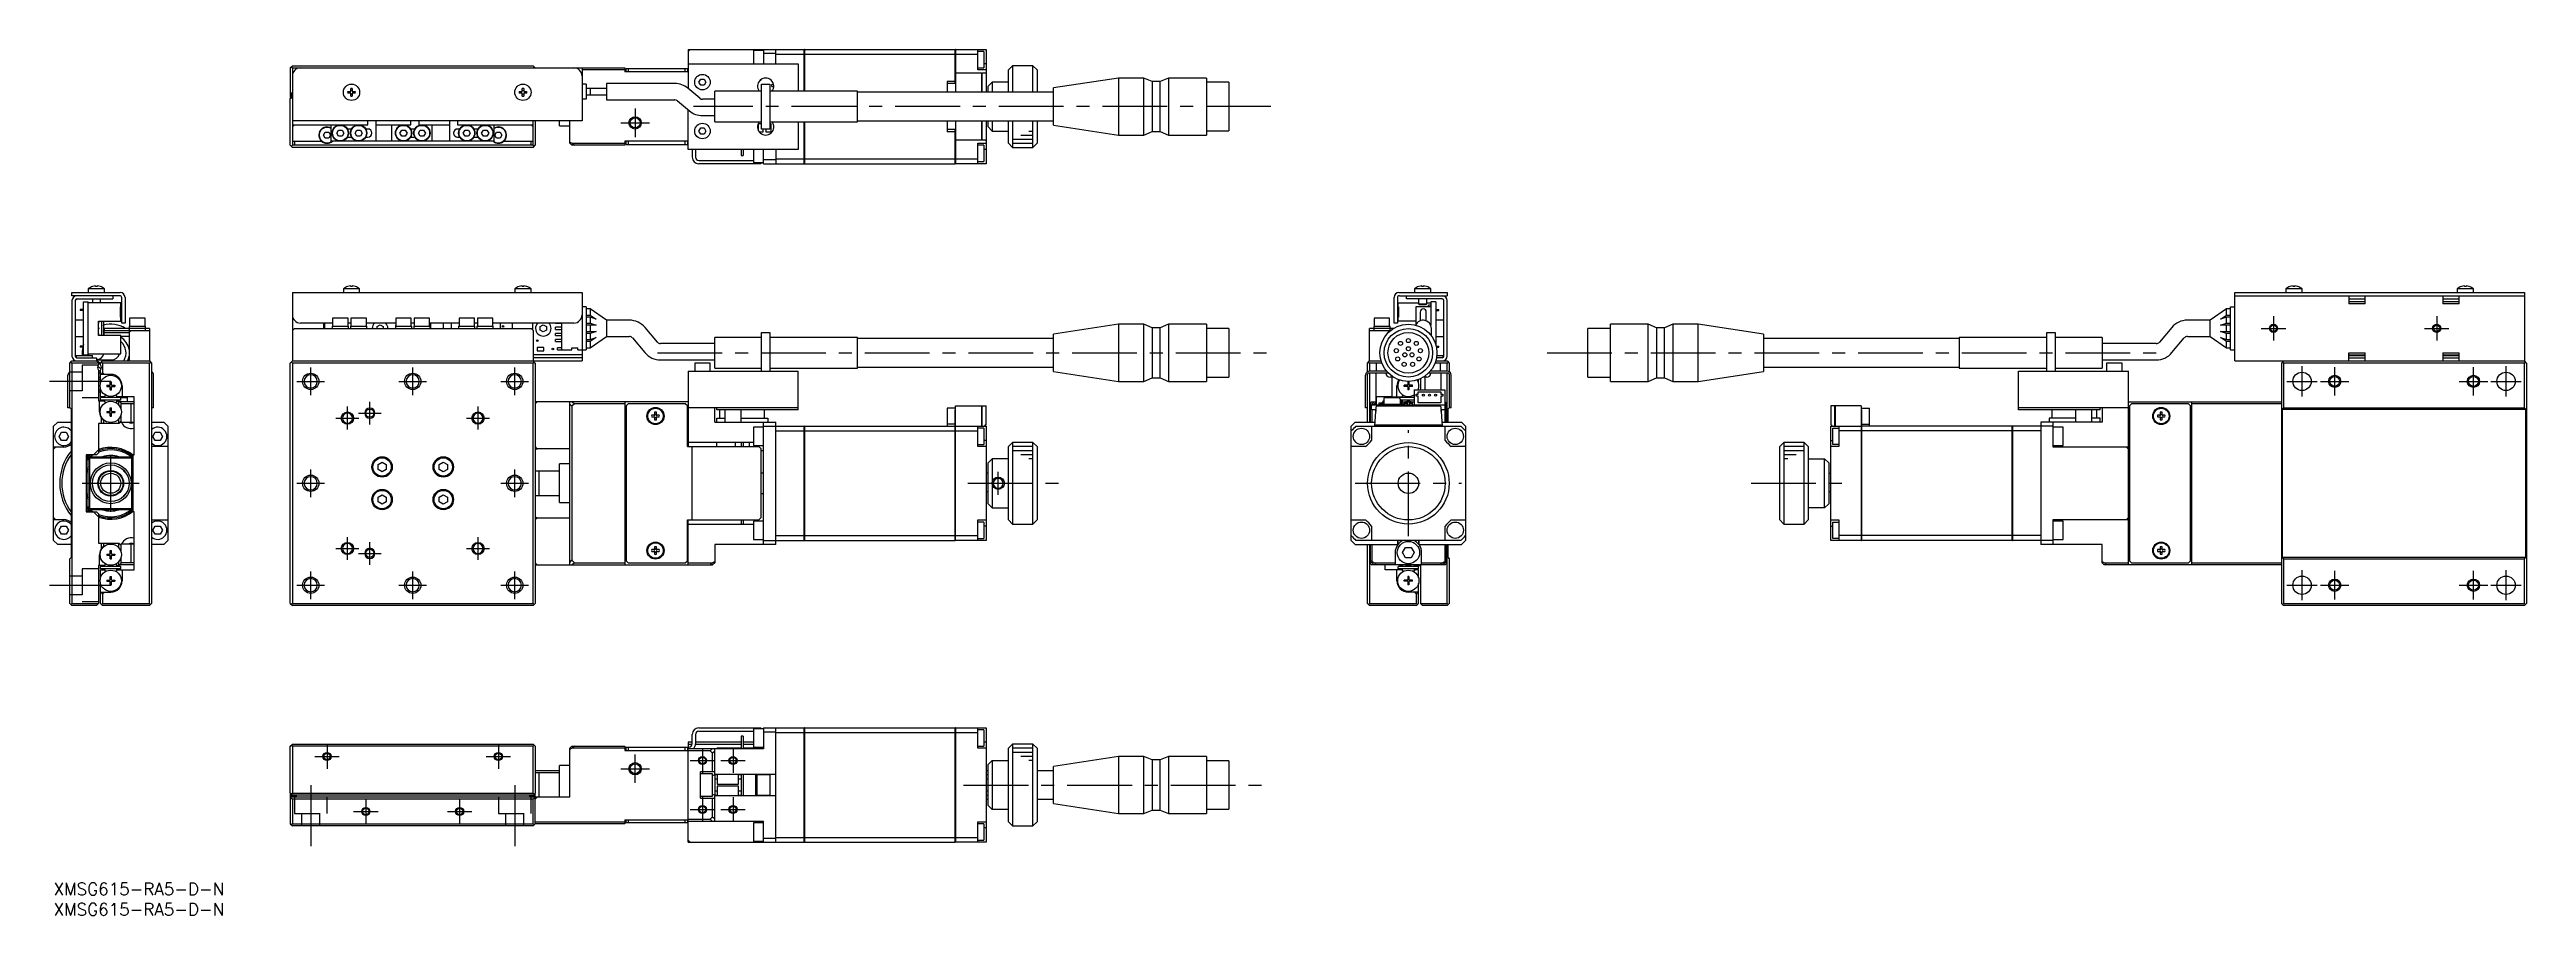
# Model space of a CAD drawing. Extents: x -1 to 606, y -8 to 204.
import ezdxf

# ---------------------------------------------------------------- set-up
doc = ezdxf.new("R2010")
doc.units = 0
doc.header["$LTSCALE"] = 0.5
doc.linetypes.add('CENTER', pattern=[50.8, 31.75, -6.35, 6.35, -6.35])
doc.linetypes.add('DASHED', pattern=[19.05, 12.7, -6.35])
for name, color, linetype in [('MSM_CENTER', 1, 'CENTER'), ('MSM_CONTINUOUS', 7, 'CONTINUOUS'), ('MSM_DASHED', 4, 'DASHED'), ('MSM_NARROW', 5, 'CONTINUOUS'), ('MSM_PART_NUMBER', 7, 'CONTINUOUS')]:
    doc.layers.add(name, color=color, linetype=linetype)
doc.styles.get("Standard").update_dxf_attribs({"font": 'txt.shx', "height": 1, "bigfont": 'bigfont.shx'})

# ---------------------------------------------------------------- blocks, each defined once
blk = doc.blocks.new('*U2')
at = {"layer": 'MSM_PART_NUMBER'}
blk.add_text('XMSG615-RA5-D-N', height=3, dxfattribs=at).set_placement((0, -3))
blk = doc.blocks.new('*U3')
at = {"layer": 'MSM_PART_NUMBER'}
blk.add_text('XMSG615-RA5-D-N', height=3, dxfattribs=at).set_placement((0, -8))

msp = doc.modelspace()

# ---------------------------------------------------------------- linework, layer by layer
at = {"layer": 'MSM_CENTER'}
for p, q in [((142.5, 189.887477), (142.5, 182.887477)), ((298.323577, 190.387478), (156.807015, 190.387478)), ((139, 186.387477), (146, 186.387477)), ((541, 136.000001), (547, 136.000001)), ((544, 139.000001), (544, 133.000001)), ((581, 136.000001), (587, 136.000001)), ((584, 139.000001), (584, 133.000001)), ((148, 130.000001), (298, 130.000001)), ((366, 130.000001), (516, 130.000001)), ((14.000001, 123.000001), (-0.999999, 123.000001)), ((59.6, 123.000001), (66.4, 123.000001)), ((63, 119.600001), (63, 126.400001)), ((84.6, 123.000001), (91.4, 123.000001)), ((88, 119.600001), (88, 126.400001)), ((109.6, 123.000001), (116.4, 123.000001)), ((113, 119.600001), (113, 126.400001)), ((547.3, 123.000001), (554.7, 123.000001)), ((551, 119.300001), (551, 126.700001)), ((555.5, 123.000001), (562.5, 123.000001)), ((559, 119.500001), (559, 126.500001)), ((589.5, 123.000001), (596.5, 123.000001)), ((593, 119.500001), (593, 126.500001)), ((597.3, 123.000001), (604.7, 123.000001)), ((601, 119.300001), (601, 126.700001)), ((72, 111.200001), (72, 116.800001)), ((77.5, 112.400001), (77.5, 118.000001)), ((104, 111.200001), (104, 116.800001)), ((69.2, 114.000001), (74.8, 114.000001)), ((74.7, 115.200001), (80.3, 115.200001)), ((101.2, 114.000001), (106.8, 114.000001)), ((332, 85.000001), (332, 111.000001)), ((14.000001, 91.000001), (14.000001, 105.000001)), ((7.000001, 98.000001), (21.000001, 98.000001)), ((59.6, 98.000001), (66.4, 98.000001)), ((63, 94.600001), (63, 101.400001)), ((109.6, 98.000001), (116.4, 98.000001)), ((113, 94.600001), (113, 101.400001)), ((224.056913, 98.000001), (248, 98.000001)), ((231.499996, 95.199923), (231.499996, 100.799923)), ((319, 98.000001), (345, 98.000001)), ((416, 98.000001), (441, 98.000001)), ((69.2, 82.000001), (74.8, 82.000001)), ((72, 79.200001), (72, 84.800001)), ((74.7, 80.800001), (80.3, 80.800001)), ((77.5, 78.000001), (77.5, 83.600001)), ((101.2, 82.000001), (106.8, 82.000001)), ((104, 79.200001), (104, 84.800001)), ((-0.999999, 73.000001), (14.000001, 73.000001)), ((59.6, 73.000001), (66.4, 73.000001)), ((63, 69.600001), (63, 76.400001)), ((84.6, 73.000001), (91.4, 73.000001)), ((88, 69.600001), (88, 76.400001)), ((109.6, 73.000001), (116.4, 73.000001)), ((113, 69.600001), (113, 76.400001)), ((547.3, 73.000001), (554.7, 73.000001)), ((551, 69.300001), (551, 76.700001)), ((555.5, 73.000001), (562.5, 73.000001)), ((559, 69.500001), (559, 76.500001)), ((589.5, 73.000001), (596.5, 73.000001)), ((593, 69.500001), (593, 76.500001)), ((597.3, 73.000001), (604.7, 73.000001)), ((601, 69.300001), (601, 76.700001)), ((64, 31.000001), (70, 31.000001)), ((67, 34.000001), (67, 28.000001)), ((106, 31.000001), (112, 31.000001)), ((109, 34.000001), (109, 28.000001)), ((142.5, 24.500001), (142.5, 31.500001)), ((159, 33), (159, 27)), ((166.5, 33), (166.5, 27)), ((139, 28.000001), (146, 28.000001)), ((156, 30), (162, 30)), ((163.5, 30), (169.5, 30)), ((63, 24.000001), (63, 9.000001)), ((76.5, 20.500001), (76.5, 14.500001)), ((99.5, 20.500001), (99.5, 14.500001)), ((113, 24.000001), (113, 9.000001)), ((159, 21), (159, 15)), ((166.5, 21), (166.5, 15)), ((223, 24), (298, 24)), ((73.5, 17.500001), (79.5, 17.500001)), ((96.5, 17.500001), (102.5, 17.500001)), ((156, 18), (162, 18)), ((163.5, 18), (169.5, 18))]:
    msp.add_line(p, q, dxfattribs=at)
at = {"layer": 'MSM_CONTINUOUS'}
for p, q in [((58, 199.887477), (58.5, 200.387477)), ((58.5, 200.387477), (117.5, 200.387477)), ((117.5, 200.387477), (118, 199.887477)), ((155.5, 203.887478), (156, 204.387478)), ((155.5, 204.387478), (183.95, 204.387478)), ((155.5, 204.387478), (155.5, 194.819816)), ((155.5, 200.887478), (182.5, 200.887478)), ((171.5, 204.137478), (171.5, 200.887478)), ((174, 204.137478), (171.5, 204.137478)), ((174, 204.387478), (174, 200.887478)), ((177, 203.387478), (174, 203.387478)), ((177, 200.887478), (177, 204.387478)), ((177, 203.232711), (183.95, 203.232711)), ((182.5, 200.887478), (182.5, 194.137478)), ((183.95, 194.137478), (183.95, 204.387478)), ((184, 204.377478), (183.95, 204.377478)), ((184, 203.228818), (183.95, 203.228818)), ((184, 204.387478), (220.95, 204.387478)), ((184, 204.387478), (184, 194.137478)), ((184, 203.232711), (220.95, 203.232711)), ((220.95, 196.040478), (220.95, 204.387478)), ((221, 204.377478), (220.95, 204.377478)), ((221, 203.228818), (220.95, 203.228818)), ((221, 204.387478), (228.5, 204.387478)), ((221, 204.387478), (221, 193.887478)), ((221, 203.232711), (226.5, 203.232711)), ((226.5, 199.387478), (226.5, 204.387478)), ((228, 203.887478), (226.5, 203.887478)), ((228, 203.887478), (228, 199.887478)), ((228.5, 200.887478), (228, 200.887478)), ((228.5, 204.387478), (228.5, 193.887478)), ((235, 200.387478), (234, 199.387478)), ((235, 200.387478), (235, 193.887478)), ((240, 200.387478), (235, 200.387478)), ((240, 193.887478), (240, 200.387478)), ((241, 199.387478), (240, 200.387478)), ((58, 199.887477), (58, 192.687477)), ((58.25, 200.137477), (58.5, 199.887477)), ((58.5, 199.887477), (140, 199.887477)), ((58.5, 199.887477), (58.5, 180.887477)), ((72.8, 194.087477), (72.8, 194.816186)), ((73.2, 194.816186), (73.2, 194.087477)), ((114.8, 194.087477), (114.8, 194.816186)), ((115.2, 194.816186), (115.2, 194.087477)), ((117.5, 199.887477), (117.75, 200.137477)), ((129.5, 199.887477), (129.5, 186.887477)), ((140, 199.387477), (129.5, 199.387477)), ((130.5, 195.887477), (129.5, 195.887477)), ((130.5, 195.887477), (130.5, 192.187477)), ((135.5, 194.787477), (130.5, 194.787477)), ((131.5, 194.787477), (131.5, 193.287477)), ((152.228996, 196.037477), (135.5, 196.037477)), ((135.5, 196.037477), (135.5, 192.037477)), ((140, 199.887477), (140, 198.887477)), ((155.5, 198.887477), (140, 198.887477)), ((140.3, 198.887477), (140.3, 199.687477)), ((140.3, 199.687477), (155.3, 199.687477)), ((140.8, 199.687477), (140.8, 198.887477)), ((154.8, 198.887477), (154.8, 199.687477)), ((155.3, 199.687477), (155.3, 198.887477)), ((158.366297, 192.414707), (155.442934, 194.867699)), ((158.133974, 196.387478), (158.566987, 197.137478)), ((158.566987, 195.637478), (158.133974, 196.387478)), ((158.566987, 197.137478), (159.433012, 197.137478)), ((159.433012, 195.637478), (158.566987, 195.637478)), ((159.433012, 197.137478), (159.866025, 196.387478)), ((159.866025, 196.387478), (159.433012, 195.637478)), ((173.5, 195.887478), (175.5, 195.887478)), ((173.5, 184.887478), (173.5, 195.887478)), ((175.5, 195.887478), (175.5, 184.887478)), ((176.454321, 195.81248), (176, 195.81248)), ((176, 195.31248), (176, 195.81248)), ((176, 195.31248), (176.498593, 195.31248)), ((176, 194.137478), (176, 194.31248)), ((176.186529, 194.31248), (176, 194.31248)), ((220.95, 196.540478), (219, 196.540478)), ((219, 196.540478), (219, 193.887478)), ((221, 196.040478), (219, 196.040478)), ((221, 198.637478), (227.45, 198.637478)), ((226.5, 199.887478), (228, 199.887478)), ((228.5, 199.387478), (226.5, 199.387478)), ((227.45, 193.887478), (227.45, 198.637478)), ((227.5, 198.587478), (227.45, 198.587478)), ((227.5, 198.637478), (228.3, 198.637478)), ((227.5, 198.637478), (227.5, 193.887478)), ((228.3, 198.6165), (228.3, 198.637478)), ((228.5, 198.6165), (228.3, 198.6165)), ((229, 195.387478), (230, 196.387478)), ((229, 193.887478), (229, 195.387478)), ((230, 196.387478), (230, 193.887478)), ((234, 196.387478), (230, 196.387478)), ((234, 193.887478), (234, 199.387478)), ((241, 199.387478), (241, 193.887478)), ((261, 197.387478), (245, 194.957478)), ((245, 185.817478), (245, 194.957478)), ((261, 197.387478), (261, 183.387478)), ((267.2, 197.387478), (261, 197.387478)), ((267.2, 183.387478), (267.2, 197.387478)), ((269.2, 196.537478), (267.2, 197.387478)), ((269.2, 196.537478), (269.2, 184.237478)), ((271.2, 196.537478), (269.2, 196.537478)), ((273.2, 197.387478), (271.2, 196.537478)), ((271.2, 184.237478), (271.2, 196.537478)), ((273.2, 197.387478), (273.2, 183.387478)), ((282.5, 197.387478), (273.2, 197.387478)), ((282.5, 197.387478), (282.5, 183.387478)), ((288, 196.337478), (282.5, 196.337478)), ((288, 196.337478), (288, 184.437478)), ((58.5, 193.887477), (58, 193.387477)), ((58.5, 193.387477), (58, 193.387477)), ((58, 193.162477), (58.5, 193.162477)), ((58, 192.387477), (58.5, 192.887477)), ((58.1, 192.587477), (58, 192.687477)), ((58, 180.887477), (58, 192.387477)), ((58.1, 192.487477), (58.1, 192.687477)), ((58.25, 192.637477), (58.5, 192.387477)), ((58.5, 192.987477), (58.4, 192.987477)), ((72.071291, 194.087477), (72.8, 194.087477)), ((72.8, 193.687477), (72.071291, 193.687477)), ((72.8, 192.958768), (72.8, 193.687477)), ((73.2, 194.087477), (73.928709, 194.087477)), ((73.2, 193.687477), (73.2, 192.958768)), ((73.928709, 193.687477), (73.2, 193.687477)), ((114.071291, 194.087477), (114.8, 194.087477)), ((114.8, 193.687477), (114.071291, 193.687477)), ((114.8, 192.958768), (114.8, 193.687477)), ((115.2, 194.087477), (115.928709, 194.087477)), ((115.2, 193.687477), (115.2, 192.958768)), ((115.928709, 193.687477), (115.2, 193.687477)), ((130.5, 192.187477), (129.5, 192.187477)), ((130.5, 193.287477), (135.5, 193.287477)), ((135.5, 192.037477), (152.228996, 192.037477)), ((152.871784, 191.803522), (155.795146, 189.350529)), ((155.5, 179.887478), (155.5, 189.598187)), ((162, 192.180752), (159.009084, 192.180752)), ((159.009084, 188.180752), (162, 188.180752)), ((162, 186.637478), (162, 194.137478)), ((173.5, 194.137478), (162, 194.137478)), ((197, 194.137478), (175.5, 194.137478)), ((197, 186.637478), (197, 194.137478)), ((245, 193.887478), (197, 193.887478)), ((129.5, 186.887477), (58.5, 186.887477)), ((58.5, 185.387477), (59, 185.887477)), ((58.5, 185.887477), (77, 185.887477)), ((66.133974, 183.387477), (66.566987, 184.137477)), ((66.566987, 182.637477), (66.133974, 183.387477)), ((66.566987, 184.137477), (67.433012, 184.137477)), ((67.433012, 182.637477), (66.566987, 182.637477)), ((67.433012, 184.137477), (67.866025, 183.387477)), ((67.866025, 183.387477), (67.433012, 182.637477)), ((68, 181.887477), (68, 185.887477)), ((69.383974, 183.887477), (69.816987, 184.637477)), ((69.816987, 183.137477), (69.383974, 183.887477)), ((69.816987, 184.637477), (70.683012, 184.637477)), ((70.683012, 183.137477), (69.816987, 183.137477)), ((70.683012, 184.637477), (71.116025, 183.887477)), ((71.116025, 183.887477), (70.683012, 183.137477)), ((73.017949, 184.887477), (71.982051, 184.887477)), ((71.982051, 182.887477), (73.017949, 182.887477)), ((73.883974, 183.887477), (74.316987, 184.637477)), ((74.316987, 183.137477), (73.883974, 183.887477)), ((74.316987, 184.637477), (75.183012, 184.637477)), ((75.183012, 183.137477), (74.316987, 183.137477)), ((75.183012, 184.637477), (75.616025, 183.887477)), ((75.616025, 183.887477), (75.183012, 183.137477)), ((77, 184.887477), (76.482051, 184.887477)), ((76.482051, 182.887477), (77, 182.887477)), ((77, 185.887477), (77, 186.887477)), ((79, 186.887477), (79, 181.887477)), ((79, 185.887477), (87.5, 185.887477)), ((82.8, 185.887477), (82.8, 181.887477)), ((84.883974, 183.887477), (85.316987, 184.637477)), ((85.316987, 183.137477), (84.883974, 183.887477)), ((85.316987, 184.637477), (86.183012, 184.637477)), ((86.183012, 183.137477), (85.316987, 183.137477)), ((86.183012, 184.637477), (86.616025, 183.887477)), ((86.616025, 183.887477), (86.183012, 183.137477)), ((88.517949, 184.887477), (87.482051, 184.887477)), ((87.482051, 182.887477), (88.517949, 182.887477)), ((87.5, 185.887477), (87.5, 186.887477)), ((89.383974, 183.887477), (89.816987, 184.637477)), ((89.816987, 183.137477), (89.383974, 183.887477)), ((89.5, 186.887477), (89.5, 185.887477)), ((89.5, 185.887477), (97, 185.887477)), ((89.816987, 184.637477), (90.683012, 184.637477)), ((90.683012, 183.137477), (89.816987, 183.137477)), ((90.683012, 184.637477), (91.116025, 183.887477)), ((91.116025, 183.887477), (90.683012, 183.137477)), ((92.8, 181.887477), (92.8, 185.887477)), ((97, 186.887477), (97, 181.887477)), ((99, 186.887477), (99, 185.887477)), ((99, 185.887477), (117.5, 185.887477)), ((99.517949, 184.887477), (99, 184.887477)), ((99, 182.887477), (99.517949, 182.887477)), ((100.383974, 183.887477), (100.816987, 184.637477)), ((100.816987, 183.137477), (100.383974, 183.887477)), ((100.816987, 184.637477), (101.683012, 184.637477)), ((101.683012, 183.137477), (100.816987, 183.137477)), ((101.683012, 184.637477), (102.116025, 183.887477)), ((102.116025, 183.887477), (101.683012, 183.137477)), ((104.017949, 184.887477), (102.982051, 184.887477)), ((102.982051, 182.887477), (104.017949, 182.887477)), ((104.883974, 183.887477), (105.316987, 184.637477)), ((105.316987, 183.137477), (104.883974, 183.887477)), ((105.316987, 184.637477), (106.183012, 184.637477)), ((106.183012, 183.137477), (105.316987, 183.137477)), ((106.183012, 184.637477), (106.616025, 183.887477)), ((106.616025, 183.887477), (106.183012, 183.137477)), ((108, 181.887477), (108, 185.887477)), ((108.133974, 183.387477), (108.566987, 184.137477)), ((108.566987, 182.637477), (108.133974, 183.387477)), ((108.566987, 184.137477), (109.433012, 184.137477)), ((109.433012, 182.637477), (108.566987, 182.637477)), ((109.433012, 184.137477), (109.866025, 183.387477)), ((109.866025, 183.387477), (109.433012, 182.637477)), ((117, 185.887477), (117.5, 185.387477)), ((117.5, 180.887477), (117.5, 186.887477)), ((118, 186.887477), (118, 180.887477)), ((124, 185.637477), (124, 186.887477)), ((124, 185.637477), (126.5, 185.637477)), ((126.5, 181.387477), (126.5, 186.887477)), ((158.133974, 184.387478), (158.566987, 185.137478)), ((158.566987, 183.637478), (158.133974, 184.387478)), ((158.566987, 185.137478), (159.433012, 185.137478)), ((159.433012, 183.637478), (158.566987, 183.637478)), ((159.433012, 185.137478), (159.866025, 184.387478)), ((159.866025, 184.387478), (159.433012, 183.637478)), ((162, 186.637478), (173.5, 186.637478)), ((172.6675, 186.16498), (172.6675, 184.586264)), ((173.5, 186.16498), (172.6675, 186.16498)), ((172.917123, 184.16498), (173.9175, 184.16498)), ((175.5, 184.887478), (173.5, 184.887478)), ((173.9175, 184.16498), (173.9175, 184.887478)), ((174.5725, 184.887478), (174.5725, 184.16498)), ((174.5725, 184.16498), (175.8225, 184.16498)), ((175.5, 186.637478), (197, 186.637478)), ((175.8225, 186.16498), (175.5, 186.16498)), ((175.8225, 184.16498), (175.8225, 186.16498)), ((182.5, 186.637478), (182.5, 179.887478)), ((183.95, 176.387478), (183.95, 186.637478)), ((184, 186.637478), (184, 176.387478)), ((197, 186.887478), (245, 186.887478)), ((219, 186.887478), (219, 184.234478)), ((221, 184.734478), (219, 184.734478)), ((220.95, 184.234478), (219, 184.234478)), ((220.95, 176.387478), (220.95, 184.734478)), ((221, 186.887478), (221, 176.387478)), ((227.45, 182.137478), (221, 182.137478)), ((227.45, 182.137478), (227.45, 186.887478)), ((227.5, 182.187478), (227.45, 182.187478)), ((227.5, 186.887478), (227.5, 182.137478)), ((228.3, 182.137478), (227.5, 182.137478)), ((228.3, 182.158456), (228.5, 182.158456)), ((228.3, 182.137478), (228.3, 182.158456)), ((228.5, 186.887478), (228.5, 176.387478)), ((229, 185.387478), (229, 186.887478)), ((230, 184.387478), (229, 185.387478)), ((230, 186.887478), (230, 184.387478)), ((230, 184.387478), (234, 184.387478)), ((234, 181.387478), (234, 186.887478)), ((235, 186.887478), (235, 180.387478)), ((240, 180.387478), (240, 186.887478)), ((241, 186.887478), (241, 181.387478)), ((245, 185.817478), (261, 183.387478)), ((261, 183.387478), (267.2, 183.387478)), ((267.2, 183.387478), (269.2, 184.237478)), ((269.2, 184.237478), (271.2, 184.237478)), ((271.2, 184.237478), (273.2, 183.387478)), ((273.2, 183.387478), (282.5, 183.387478)), ((282.5, 184.437478), (288, 184.437478)), ((58.5, 180.387477), (58, 180.887477)), ((58.5, 180.887477), (58.25, 180.637477)), ((58.5, 181.887477), (65.677124, 181.887477)), ((117.5, 180.887477), (58.5, 180.887477)), ((117.5, 180.387477), (58.5, 180.387477)), ((59, 181.887477), (59, 180.887477)), ((108, 181.887477), (68, 181.887477)), ((110.322875, 181.887477), (117.5, 181.887477)), ((117, 180.887477), (117, 181.887477)), ((117.75, 180.637477), (117.5, 180.887477)), ((117.5, 180.387477), (118, 180.887477)), ((126.5, 181.693663), (127.112372, 181.387477)), ((127, 180.887477), (126.5, 181.387477)), ((140, 180.887477), (127, 180.887477)), ((127.112372, 181.387477), (140, 181.387477)), ((127.112372, 181.387477), (127.612372, 180.887477)), ((155.5, 181.887477), (140, 181.887477)), ((140, 181.887477), (140, 180.887477)), ((140.3, 181.087477), (140.3, 181.887477)), ((140.3, 181.087477), (155.5, 181.087477)), ((140.8, 181.887477), (140.8, 181.087477)), ((154.8, 181.087477), (154.8, 181.887477)), ((155.3, 181.887477), (155.3, 181.087477)), ((182.5, 179.887478), (155.5, 179.887478)), ((156.5, 179.887478), (156.5, 177.987477)), ((157.3, 179.887478), (157.3, 177.987477)), ((158.1, 177.187477), (171.5, 177.187477)), ((173.3, 176.387477), (158.1, 176.387477)), ((168.5, 179.887478), (168.5, 178.387478)), ((168.5, 178.387478), (169, 178.387478)), ((169, 179.887478), (169, 178.387478)), ((171.5, 179.887478), (171.5, 176.637478)), ((171.5, 176.637478), (174, 176.637478)), ((172.8, 176.387477), (172.8, 176.637478)), ((173.3, 176.637478), (173.3, 176.387477)), ((174, 176.387478), (174, 179.887478)), ((174, 177.387478), (177, 177.387478)), ((174, 176.387478), (183.95, 176.387478)), ((177, 179.887478), (177, 176.387478)), ((177, 177.542246), (183.95, 177.542246)), ((184, 177.546139), (183.95, 177.546139)), ((184, 176.397478), (183.95, 176.397478)), ((184, 177.542246), (220.95, 177.542246)), ((184, 176.387478), (220.95, 176.387478)), ((221, 177.546139), (220.95, 177.546139)), ((221, 176.397478), (220.95, 176.397478)), ((221, 177.542246), (226.5, 177.542246)), ((228.5, 176.387478), (221, 176.387478)), ((226.5, 181.387478), (228.5, 181.387478)), ((226.5, 176.387478), (226.5, 181.387478)), ((228, 180.887478), (226.5, 180.887478)), ((226.5, 176.887478), (228, 176.887478)), ((228, 180.887478), (228, 176.887478)), ((228.5, 179.887478), (228, 179.887478)), ((234, 181.387478), (235, 180.387478)), ((235, 180.387478), (240, 180.387478)), ((240, 180.387478), (241, 181.387478)), ((12.500001, 145.698), (8.500001, 145.698)), ((8.500001, 145.698), (8.500001, 144.800001)), ((9.571292, 146.255733), (9.550001, 146.255733)), ((10.300001, 146.255733), (10.300001, 146.387477)), ((10.700001, 146.255733), (10.300001, 146.255733)), ((10.700001, 146.387477), (10.700001, 146.255733)), ((11.450001, 146.255733), (11.42871, 146.255733)), ((12.500001, 144.800001), (12.500001, 145.698)), ((75, 145.698), (71, 145.698)), ((71, 145.698), (71, 144.800001)), ((72.071291, 146.255733), (72.05, 146.255733)), ((72.8, 146.255733), (72.8, 146.387477)), ((73.2, 146.255733), (72.8, 146.255733)), ((73.2, 146.387477), (73.2, 146.255733)), ((73.95, 146.255733), (73.928709, 146.255733)), ((75, 144.800001), (75, 145.698)), ((117, 145.698), (113, 145.698)), ((113, 145.698), (113, 144.800001)), ((114.071291, 146.255733), (114.05, 146.255733)), ((114.8, 146.255733), (114.8, 146.387477)), ((115.2, 146.255733), (114.8, 146.255733)), ((115.2, 146.387477), (115.2, 146.255733)), ((115.95, 146.255733), (115.928709, 146.255733)), ((117, 144.800001), (117, 145.698)), ((337.499999, 145.698), (333.499999, 145.698)), ((333.499999, 145.698), (333.499999, 144.800001)), ((334.57129, 146.255733), (334.549999, 146.255733)), ((335.299999, 146.255733), (335.299999, 146.387477)), ((335.699999, 146.255733), (335.299999, 146.255733)), ((335.699999, 146.387477), (335.699999, 146.255733)), ((336.449999, 146.255733), (336.428708, 146.255733)), ((337.499999, 144.800001), (337.499999, 145.698)), ((547, 145.698), (547, 144.800001)), ((551, 145.698), (547, 145.698)), ((548.071291, 146.255733), (548.05, 146.255733)), ((548.8, 146.255733), (548.8, 146.387477)), ((549.2, 146.255733), (548.8, 146.255733)), ((549.2, 146.387477), (549.2, 146.255733)), ((549.95, 146.255733), (549.928708, 146.255733)), ((551, 144.800001), (551, 145.698)), ((589, 145.698), (589, 144.800001)), ((593, 145.698), (589, 145.698)), ((590.071291, 146.255733), (590.05, 146.255733)), ((590.8, 146.255733), (590.8, 146.387477)), ((591.2, 146.255733), (590.8, 146.255733)), ((591.2, 146.387477), (591.2, 146.255733)), ((591.95, 146.255733), (591.928708, 146.255733)), ((593, 144.800001), (593, 145.698)), ((4.500001, 144.000001), (4.500001, 144.800001)), ((4.500001, 144.800001), (16.300001, 144.800001)), ((16.200001, 144.000001), (4.500001, 144.000001)), ((4.500001, 142.800001), (4.500001, 129.200001)), ((5.300001, 142.800001), (5.300001, 129.200001)), ((5.700001, 143.200001), (14.500001, 143.200001)), ((6.500001, 140.625001), (6.500001, 140.375001)), ((7.300001, 140.625001), (6.500001, 140.625001)), ((7.300001, 140.375001), (6.500001, 140.375001)), ((7.300001, 129.500001), (7.300001, 142.500001)), ((7.300001, 142.500001), (8.500001, 142.500001)), ((8.500001, 129.500001), (8.500001, 142.500001)), ((16.500001, 142.250001), (8.500001, 142.250001)), ((9.500001, 143.199982), (9.500001, 142.250001)), ((11.500001, 142.250001), (11.500001, 143.199982)), ((14.500001, 144.000001), (14.500001, 143.200001)), ((16.400001, 138.750001), (16.400001, 141.250001)), ((16.500001, 141.250001), (16.400001, 141.250001)), ((16.400001, 140.450001), (16.500001, 140.450001)), ((16.400001, 140.075001), (16.500001, 140.075001)), ((16.400001, 139.925001), (16.500001, 139.925001)), ((16.500001, 141.250001), (16.500001, 142.250001)), ((16.500001, 139.550001), (16.500001, 140.450001)), ((16.700001, 137.300001), (16.700001, 143.500001)), ((17.500001, 143.600001), (17.500001, 137.300001)), ((58.5, 144.800001), (129.5, 144.800001)), ((58.5, 144.800001), (58.5, 128.000001)), ((129.5, 144.800001), (129.5, 128.000001)), ((130.5, 141.250001), (129.5, 141.250001)), ((130.5, 141.250001), (130.5, 130.750001)), ((131.5, 140.750001), (130.5, 140.750001)), ((135.5, 138.000001), (131.5, 140.750001)), ((131.5, 140.750001), (131.5, 139.250001)), ((328.499999, 137.300001), (328.499999, 143.600001)), ((329.299999, 143.500001), (329.299999, 137.300001)), ((329.499999, 142.250001), (334.499999, 142.250001)), ((329.499999, 141.250001), (329.499999, 142.250001)), ((329.499999, 141.250001), (329.599999, 141.250001)), ((329.599999, 140.450001), (329.499999, 140.450001)), ((329.499999, 140.450001), (329.499999, 139.550001)), ((329.599999, 140.075001), (329.499999, 140.075001)), ((329.599999, 139.925001), (329.499999, 139.925001)), ((329.599999, 141.250001), (329.599999, 138.750001)), ((329.699999, 144.800001), (341.499999, 144.800001)), ((329.799999, 144.000001), (341.499999, 144.000001)), ((331.499999, 143.200001), (331.499999, 144.000001)), ((340.299999, 143.200001), (331.499999, 143.200001)), ((333.799999, 141.250001), (333.799999, 136.764615)), ((337.499999, 141.250001), (333.799999, 141.250001)), ((334.499999, 143.199982), (334.499999, 142.000001)), ((334.499999, 142.000001), (336.499999, 142.000001)), ((334.499999, 142.000001), (334.699999, 141.800001)), ((336.299999, 141.800001), (334.699999, 141.800001)), ((334.899999, 140.000001), (334.899999, 137.854051)), ((336.299999, 141.800001), (336.499999, 142.000001)), ((336.399999, 137.854051), (336.399999, 140.000001)), ((336.499999, 142.000001), (336.499999, 143.199982)), ((336.499999, 142.250001), (337.499999, 142.250001)), ((336.949999, 141.250001), (336.949999, 141.705001)), ((337.499999, 141.705001), (336.949999, 141.705001)), ((338.699999, 142.500001), (337.499999, 142.500001)), ((337.499999, 142.500001), (337.499999, 136.759935)), ((338.699999, 142.500001), (338.699999, 132.027318)), ((338.699999, 140.625001), (339.499999, 140.625001)), ((338.699999, 140.375001), (339.499999, 140.375001)), ((339.499999, 140.375001), (339.499999, 140.625001)), ((340.699999, 129.200001), (340.699999, 142.800001)), ((341.499999, 144.800001), (341.499999, 144.000001)), ((341.499999, 129.200001), (341.499999, 142.800001)), ((532.5, 140.750001), (528.5, 138.000001)), ((533.5, 140.750001), (532.5, 140.750001)), ((532.5, 139.250001), (532.5, 140.750001)), ((533.5, 130.750001), (533.5, 141.250001)), ((533.5, 141.250001), (534.5, 141.250001)), ((534.5, 128.000001), (534.5, 144.800001)), ((534.5, 144.800001), (605.5, 144.800001)), ((534.5, 144.000001), (605.5, 144.000001)), ((562.5, 144.000001), (562.5, 142.000001)), ((562.5, 143.200001), (566.5, 143.200001)), ((566.5, 142.500001), (562.5, 142.500001)), ((566.5, 142.000001), (562.5, 142.000001)), ((566.5, 142.000001), (566.5, 144.000001)), ((585.5, 144.000001), (585.5, 142.000001)), ((585.5, 143.200001), (589.5, 143.200001)), ((589.5, 142.500001), (585.5, 142.500001)), ((589.5, 142.000001), (585.5, 142.000001)), ((589.5, 142.000001), (589.5, 144.000001)), ((605.5, 144.800001), (605.5, 128.000001)), ((7.300001, 138.000001), (5.300001, 138.000001)), ((5.300001, 134.000001), (7.300001, 134.000001)), ((11.000001, 137.750001), (16.500001, 137.750001)), ((11.000001, 134.250001), (11.000001, 137.750001)), ((16.500001, 134.250001), (11.000001, 134.250001)), ((11.700001, 137.750001), (11.700001, 134.250001)), ((12.200001, 137.750001), (12.200001, 134.250001)), ((12.350001, 134.250001), (12.350001, 136.000001)), ((12.350001, 135.000001), (18.5, 135.000001)), ((12.500001, 135.500001), (12.500001, 136.000003)), ((23.500001, 136.000003), (12.500001, 136.000003)), ((12.500001, 135.500001), (23.500001, 135.500001)), ((16.400001, 139.550001), (16.500001, 139.550001)), ((16.500001, 138.750001), (16.400001, 138.750001)), ((16.500001, 137.750001), (16.500001, 138.750001)), ((16.500001, 129.750001), (16.500001, 134.250001)), ((18.5, 134.000001), (16.500001, 134.000001)), ((17.500001, 137.300001), (16.700001, 137.300001)), ((18.500001, 136.500001), (22.500001, 136.500001)), ((18.500001, 136.500001), (18.500001, 128.000001)), ((18.500001, 135.000001), (19.000001, 135.500001)), ((22.400001, 138.500001), (18.600001, 138.500001)), ((18.600001, 138.500001), (18.600001, 136.500001)), ((22.400001, 136.500001), (22.400001, 138.500001)), ((22.500001, 135.500001), (22.500001, 136.500001)), ((23.500001, 136.000001), (23.500001, 128.000001)), ((59, 136.000001), (58.5, 135.500001)), ((59, 136.000001), (117, 136.000001)), ((68.35, 137.300001), (60.5, 137.300001)), ((66.2, 136.000001), (66.2, 137.300001)), ((66.5, 136.000001), (66.5, 137.300001)), ((68.25, 136.500001), (72.25, 136.500001)), ((68.25, 136.500001), (68.25, 136.000001)), ((72.15, 138.500001), (68.35, 138.500001)), ((68.35, 138.500001), (68.35, 136.500001)), ((72.15, 136.500001), (72.15, 138.500001)), ((72.85, 137.300001), (72.15, 137.300001)), ((72.25, 136.000001), (72.25, 136.500001)), ((72.75, 136.500001), (76.75, 136.500001)), ((72.75, 136.500001), (72.75, 136.000001)), ((76.65, 138.500001), (72.85, 138.500001)), ((72.85, 138.500001), (72.85, 136.500001)), ((76.65, 136.500001), (76.65, 138.500001)), ((83.85, 137.300001), (76.65, 137.300001)), ((76.75, 136.000001), (76.75, 136.500001)), ((79.25, 136.433014), (80, 136.866026)), ((79.25, 136.000001), (79.25, 136.433014)), ((80, 136.866026), (80.75, 136.433014)), ((80.75, 136.433014), (80.75, 136.000001)), ((83.75, 136.500001), (87.75, 136.500001)), ((83.75, 136.500001), (83.75, 136.000001)), ((87.65, 138.500001), (83.85, 138.500001)), ((83.85, 138.500001), (83.85, 136.500001)), ((87.65, 136.500001), (87.65, 138.500001)), ((88.35, 137.300001), (87.65, 137.300001)), ((87.75, 136.000001), (87.75, 136.500001)), ((88.25, 136.500001), (92.25, 136.500001)), ((88.25, 136.500001), (88.25, 136.000001)), ((92.15, 138.500001), (88.35, 138.500001)), ((88.35, 138.500001), (88.35, 136.500001)), ((92.15, 136.500001), (92.15, 138.500001)), ((99.35, 137.300001), (92.15, 137.300001)), ((92.25, 136.000001), (92.25, 136.500001)), ((92.34, 137.300001), (92.34, 136.000001)), ((95.54, 136.000001), (95.54, 137.300001)), ((97.42, 137.300001), (97.42, 136.000001)), ((99.25, 136.500001), (103.25, 136.500001)), ((99.25, 136.500001), (99.25, 136.000001)), ((103.15, 138.500001), (99.35, 138.500001)), ((99.35, 138.500001), (99.35, 136.500001)), ((103.15, 136.500001), (103.15, 138.500001)), ((103.85, 137.300001), (103.15, 137.300001)), ((103.25, 136.000001), (103.25, 136.500001)), ((103.75, 136.500001), (107.75, 136.500001)), ((103.75, 136.500001), (103.75, 136.000001)), ((107.65, 138.500001), (103.85, 138.500001)), ((103.85, 138.500001), (103.85, 136.500001)), ((107.65, 136.500001), (107.65, 138.500001)), ((127.5, 137.300001), (107.65, 137.300001)), ((107.75, 136.000001), (107.75, 136.500001)), ((109.5, 136.000001), (109.5, 137.300001)), ((112.445, 136.000001), (112.445, 137.300001)), ((117.5, 135.500001), (117, 136.000001)), ((117.345, 137.300001), (117.345, 135.655001)), ((117.5, 135.500001), (117.5, 128.000001)), ((119.25, 136.433014), (120, 136.866026)), ((119.25, 135.566988), (119.25, 136.433014)), ((120, 135.133976), (119.25, 135.566988)), ((120, 136.866026), (120.75, 136.433014)), ((120.75, 135.566988), (120, 135.133976)), ((120.75, 136.433014), (120.75, 135.566988)), ((123, 137.250001), (123, 137.300001)), ((123, 137.250001), (124.5, 137.250001)), ((124.5, 136.250001), (123, 136.250001)), ((123, 135.750001), (123, 136.250001)), ((123, 135.750001), (124.5, 135.750001)), ((124.5, 134.750001), (123, 134.750001)), ((123, 134.250001), (123, 134.750001)), ((123, 134.250001), (124.5, 134.250001)), ((124.5, 137.300001), (124.5, 130.750001)), ((130.5, 139.250001), (131.5, 139.250001)), ((131.5, 138.750001), (130.5, 138.750001)), ((130.5, 137.250001), (131.5, 137.250001)), ((132.954545, 136.750001), (130.5, 136.750001)), ((130.5, 135.250001), (132.954545, 135.250001)), ((131.5, 134.750001), (130.5, 134.750001)), ((131.5, 139.250001), (132.954545, 138.250001)), ((132.954545, 138.250001), (131.5, 138.750001)), ((131.5, 138.750001), (131.5, 137.250001)), ((131.5, 137.250001), (132.954545, 136.750001)), ((131.5, 136.750001), (131.5, 135.250001)), ((132.954545, 135.250001), (131.5, 134.750001)), ((131.5, 134.750001), (131.5, 133.250001)), ((131.5, 131.250001), (135.5, 134.000001)), ((131.5, 133.250001), (132.954545, 133.750001)), ((132.954545, 133.750001), (131.5, 132.750001)), ((135.5, 138.000001), (135.5, 134.000001)), ((141.101077, 138.000001), (135.5, 138.000001)), ((135.5, 134.000001), (141.101077, 134.000001)), ((141.867121, 133.642789), (144.889608, 130.04073)), ((147.953785, 132.61188), (144.931299, 136.213939)), ((173.5, 133.750001), (162, 133.750001)), ((162, 126.250001), (162, 133.750001)), ((173.5, 135.000001), (175.5, 135.000001)), ((173.5, 125.500001), (173.5, 135.000001)), ((175.5, 135.000001), (175.5, 125.500001)), ((197, 133.750001), (175.5, 133.750001)), ((197, 126.250001), (197, 133.750001)), ((261, 137.000001), (245, 134.570001)), ((245, 125.430001), (245, 134.570001)), ((261, 137.000001), (261, 123.000001)), ((267.2, 137.000001), (261, 137.000001)), ((267.2, 123.000001), (267.2, 137.000001)), ((269.2, 136.150001), (267.2, 137.000001)), ((269.2, 136.150001), (269.2, 123.850001)), ((271.2, 136.150001), (269.2, 136.150001)), ((273.2, 137.000001), (271.2, 136.150001)), ((271.2, 123.850001), (271.2, 136.150001)), ((273.2, 137.000001), (273.2, 123.000001)), ((282.5, 137.000001), (273.2, 137.000001)), ((282.5, 137.000001), (282.5, 123.000001)), ((288, 135.950001), (282.5, 135.950001)), ((288, 135.950001), (288, 124.050001)), ((328.394452, 136.000003), (322.499999, 136.000003)), ((322.499999, 128.000001), (322.499999, 136.000001)), ((322.499999, 135.500001), (327.669873, 135.500001)), ((323.499999, 136.500001), (327.499999, 136.500001)), ((323.499999, 136.500001), (323.499999, 135.500001)), ((327.399999, 138.500001), (323.599999, 138.500001)), ((323.599999, 138.500001), (323.599999, 136.500001)), ((326.999999, 135.500001), (327.306569, 135.193431)), ((327.399999, 136.500001), (327.399999, 138.500001)), ((327.499999, 135.361903), (327.499999, 136.500001)), ((329.299999, 137.300001), (328.499999, 137.300001)), ((329.599999, 139.550001), (329.499999, 139.550001)), ((329.499999, 138.750001), (329.599999, 138.750001)), ((329.499999, 137.750001), (329.499999, 138.750001)), ((333.799999, 137.750001), (329.499999, 137.750001)), ((337.649999, 134.132496), (337.649999, 136.000001)), ((340.699999, 138.000001), (338.699999, 138.000001)), ((338.699999, 134.000001), (340.699999, 134.000001)), ((381.5, 135.950001), (376, 135.950001)), ((376, 124.050001), (376, 135.950001)), ((390.8, 137.000001), (381.5, 137.000001)), ((381.5, 123.000001), (381.5, 137.000001)), ((392.8, 136.150001), (390.8, 137.000001)), ((390.8, 123.000001), (390.8, 137.000001)), ((394.8, 136.150001), (392.8, 136.150001)), ((392.8, 136.150001), (392.8, 123.850001)), ((396.8, 137.000001), (394.8, 136.150001)), ((394.8, 123.850001), (394.8, 136.150001)), ((403, 137.000001), (396.8, 137.000001)), ((396.8, 137.000001), (396.8, 123.000001)), ((419, 134.570001), (403, 137.000001)), ((403, 123.000001), (403, 137.000001)), ((419, 134.570001), (419, 125.430001)), ((467, 133.750001), (467, 126.250001)), ((488.5, 133.750001), (467, 133.750001)), ((488.5, 135.000001), (490.5, 135.000001)), ((488.5, 125.500001), (488.5, 135.000001)), ((490.5, 135.000001), (490.5, 125.500001)), ((502, 133.750001), (490.5, 133.750001)), ((502, 133.750001), (502, 126.250001)), ((519.0687, 136.213939), (516.046214, 132.61188)), ((519.110392, 130.04073), (522.132878, 133.642789)), ((528.5, 138.000001), (522.898923, 138.000001)), ((522.898923, 134.000001), (528.5, 134.000001)), ((528.5, 134.000001), (528.5, 138.000001)), ((528.5, 134.000001), (532.5, 131.250001)), ((531.045454, 138.250001), (532.5, 139.250001)), ((532.5, 138.750001), (531.045454, 138.250001)), ((531.045454, 136.750001), (532.5, 137.250001)), ((533.5, 136.750001), (531.045454, 136.750001)), ((532.5, 134.750001), (531.045454, 135.250001)), ((531.045454, 135.250001), (533.5, 135.250001)), ((531.045454, 133.750001), (532.5, 133.250001)), ((532.5, 132.750001), (531.045454, 133.750001)), ((532.5, 139.250001), (533.5, 139.250001)), ((533.5, 138.750001), (532.5, 138.750001)), ((532.5, 137.250001), (532.5, 138.750001)), ((532.5, 137.250001), (533.5, 137.250001)), ((532.5, 135.250001), (532.5, 136.750001)), ((533.5, 134.750001), (532.5, 134.750001)), ((532.5, 133.250001), (532.5, 134.750001)), ((4.000001, 127.500001), (4.500001, 128.000001)), ((4.000001, 116.500001), (4.000001, 127.500001)), ((4.500001, 127.500001), (4.250001, 127.750001)), ((4.500001, 128.000001), (10.500001, 128.000001)), ((4.500001, 127.500001), (4.500001, 68.500001)), ((11.000001, 127.500001), (4.500001, 127.500001)), ((5.500001, 129.300001), (9.500001, 129.300001)), ((5.500001, 129.300001), (5.500001, 128.853591)), ((5.700001, 128.800001), (10.500001, 128.800001)), ((6.500001, 131.625001), (6.500001, 131.375001)), ((7.300001, 131.625001), (6.500001, 131.625001)), ((7.300001, 131.375001), (6.500001, 131.375001)), ((7.300001, 129.500001), (8.500001, 129.500001)), ((8.5, 129.494736), (8.5, 129.300001)), ((8.500001, 129.750001), (16.500001, 129.750001)), ((9.500001, 128.800001), (9.500001, 129.300001)), ((10.500001, 128.800001), (10.500001, 128.000001)), ((10.500001, 128.254668), (14.206727, 128.254668)), ((10.500001, 128.000001), (11.000001, 127.500001)), ((11.000001, 127.500001), (11.000001, 127.061439)), ((11.500001, 127.500001), (12.000001, 128.000001)), ((11.500001, 127.061439), (11.500001, 127.500001)), ((12.000001, 127.500001), (11.750001, 127.750001)), ((12.000001, 128.000001), (23.500001, 128.000001)), ((23.500001, 127.500001), (12.000001, 127.500001)), ((12.000001, 127.500001), (12.000001, 125.200001)), ((23.500001, 128.000001), (24.000001, 127.500001)), ((23.750001, 127.750001), (23.500001, 127.500001)), ((23.500001, 68.500001), (23.500001, 127.500001)), ((24.000001, 127.500001), (24.000001, 68.500001)), ((58.5, 128.000001), (58, 127.500001)), ((58, 68.500001), (58, 127.500001)), ((58.25, 127.750001), (58.5, 127.500001)), ((58.5, 128.000001), (129.5, 128.000001)), ((58.5, 127.500001), (58.5, 68.500001)), ((117.5, 127.500001), (58.5, 127.500001)), ((129.5, 129.500001), (117.5, 129.500001)), ((129.5, 128.800001), (117.5, 128.800001)), ((118, 127.500001), (117.5, 128.000001)), ((117.5, 127.500001), (117.75, 127.750001)), ((117.5, 68.500001), (117.5, 127.500001)), ((118, 127.500001), (118, 68.500001)), ((118.54, 131.320001), (118.54, 130.520001)), ((120.14, 131.320001), (118.54, 131.320001)), ((118.54, 130.520001), (120.14, 130.520001)), ((120.14, 130.520001), (120.14, 131.320001)), ((124.5, 133.250001), (123, 133.250001)), ((123, 132.750001), (123, 133.250001)), ((123, 132.750001), (124.5, 132.750001)), ((123.5, 130.750001), (123.5, 131.250001)), ((124.5, 131.250001), (123.5, 131.250001)), ((123.5, 130.750001), (127, 130.750001)), ((127, 131.250001), (128.5, 131.250001)), ((127, 130.750001), (127, 131.250001)), ((128.5, 130.750001), (128.5, 131.250001)), ((128.5, 130.750001), (130.5, 130.750001)), ((130.5, 133.250001), (131.5, 133.250001)), ((131.5, 132.750001), (130.5, 132.750001)), ((130.5, 131.250001), (131.5, 131.250001)), ((131.5, 132.750001), (131.5, 131.250001)), ((162, 132.254668), (148.71983, 132.254668)), ((148.71983, 128.254668), (162, 128.254668)), ((157.1, 127.500001), (157.1, 125.500001)), ((160.9, 127.500001), (157.1, 127.500001)), ((160.9, 125.500001), (160.9, 127.500001)), ((245, 133.500001), (197, 133.500001)), ((321.999999, 127.500001), (322.499999, 128.000001)), ((321.999999, 125.366026), (321.999999, 127.500001)), ((322.499999, 127.500001), (322.249999, 127.750001)), ((322.499999, 128.000001), (325.291796, 128.000001)), ((322.499999, 127.500001), (322.499999, 125.500001)), ((325.461652, 127.500001), (322.499999, 127.500001)), ((324.1, 127.500001), (324.1, 125.500001)), ((341.499999, 127.500001), (338.538348, 127.500001)), ((338.708204, 128.000001), (341.499999, 128.000001)), ((338.808772, 131.625001), (339.499999, 131.625001)), ((338.863627, 131.375001), (339.499999, 131.375001)), ((340.299999, 128.800001), (338.896376, 128.800001)), ((338.964912, 129.300001), (340.499999, 129.300001)), ((339.499999, 131.375001), (339.499999, 131.625001)), ((339.9, 125.500001), (339.9, 127.500001)), ((340.499999, 128.853591), (340.499999, 129.300001)), ((341.499999, 128.000001), (341.999999, 127.500001)), ((341.749999, 127.750001), (341.499999, 127.500001)), ((341.499999, 125.500001), (341.499999, 127.500001)), ((341.999999, 127.500001), (341.999999, 125.366027)), ((467, 133.500001), (419, 133.500001)), ((515.28017, 132.254668), (502, 132.254668)), ((502, 128.254668), (515.28017, 128.254668)), ((506.9, 127.500001), (503.1, 127.500001)), ((503.1, 127.500001), (503.1, 125.500001)), ((506.9, 125.500001), (506.9, 127.500001)), ((532.5, 133.250001), (533.5, 133.250001)), ((533.5, 132.750001), (532.5, 132.750001)), ((532.5, 131.250001), (532.5, 132.750001)), ((532.5, 131.250001), (533.5, 131.250001)), ((533.5, 130.750001), (534.5, 130.750001)), ((534.5, 128.000001), (605.5, 128.000001)), ((546.5, 128.000001), (546, 127.500001)), ((546, 127.500001), (546, 68.500001)), ((546.25, 127.750001), (546.5, 127.500001)), ((546.5, 127.500001), (546.5, 116.500001)), ((605.5, 127.500001), (546.5, 127.500001)), ((562.5, 130.000001), (566.5, 130.000001)), ((562.5, 128.000001), (562.5, 130.000001)), ((562.5, 129.500001), (566.5, 129.500001)), ((562.5, 129.300001), (566.5, 129.300001)), ((562.5, 128.800001), (566.5, 128.800001)), ((566.5, 128.000001), (566.5, 130.000001)), ((585.5, 130.000001), (589.5, 130.000001)), ((585.5, 130.000001), (585.5, 128.000001)), ((585.5, 129.500001), (589.5, 129.500001)), ((585.5, 129.300001), (589.5, 129.300001)), ((585.5, 128.800001), (589.5, 128.800001)), ((589.5, 128.000001), (589.5, 130.000001)), ((606, 127.500001), (605.5, 128.000001)), ((605.5, 127.500001), (605.75, 127.750001)), ((605.5, 116.500001), (605.5, 127.500001)), ((606, 127.500001), (606, 68.500001)), ((3.5, 116.500001), (3.5, 124.500001)), ((11.000001, 125.738563), (11.000001, 118.200001)), ((11.500001, 125.500001), (11.000001, 125.500001)), ((11.500001, 125.000001), (11.000001, 125.000001)), ((11.000001, 124.000001), (11.500001, 124.000001)), ((11.500001, 122.614144), (11.500001, 125.738563)), ((14.000001, 124.700001), (11.500001, 124.700001)), ((12.000001, 125.200001), (11.646448, 124.700001)), ((12.500001, 124.700001), (12.000001, 125.200001)), ((13.000001, 122.045001), (13.795001, 122.045001)), ((13.000001, 122.045001), (13.000001, 121.755001)), ((13.000001, 121.755001), (13.795001, 121.755001)), ((13.529994, 121.755001), (13.529994, 122.045001)), ((13.855001, 122.900001), (14.145001, 122.900001)), ((13.855001, 122.105001), (13.855001, 122.900001)), ((14.145001, 122.370008), (13.855001, 122.370008)), ((13.855001, 120.900001), (13.855001, 121.695001)), ((13.855001, 121.429994), (14.145001, 121.429994)), ((14.145001, 122.105001), (14.145001, 122.900001)), ((14.145001, 120.900001), (14.145001, 121.695001)), ((14.205001, 122.045001), (15.000001, 122.045001)), ((14.205001, 121.755001), (15.000001, 121.755001)), ((14.470008, 121.755001), (14.470008, 122.045001)), ((15.000001, 122.045001), (15.000001, 121.755001)), ((16.800001, 121.900001), (16.800001, 119.200001)), ((24.5, 116.500001), (24.5, 124.500001)), ((155.5, 125.500001), (182.5, 125.500001)), ((155.5, 125.500001), (155.5, 107.000001)), ((162, 126.250001), (173.5, 126.250001)), ((175.5, 126.250001), (197, 126.250001)), ((182.5, 116.000001), (182.5, 125.500001)), ((197, 126.500001), (245, 126.500001)), ((245, 125.430001), (261, 123.000001)), ((261, 123.000001), (267.2, 123.000001)), ((267.2, 123.000001), (269.2, 123.850001)), ((269.2, 123.850001), (271.2, 123.850001)), ((271.2, 123.850001), (273.2, 123.000001)), ((273.2, 123.000001), (282.5, 123.000001)), ((282.5, 124.050001), (288, 124.050001)), ((321.5, 116.500001), (321.5, 124.500001)), ((321.999999, 113.000001), (321.999999, 124.800001)), ((327.101021, 125.000001), (322.2, 125.000001)), ((322.499999, 125.000001), (322.499999, 113.000001)), ((326.638097, 125.500001), (322.5, 125.500001)), ((324, 125.000001), (324, 118.000001)), ((326.5, 125.669874), (326.5, 125.500001)), ((328.394449, 124.000001), (327.5, 124.000001)), ((328, 119.080001), (328, 124.000001)), ((329.199999, 119.200001), (329.199999, 121.900001)), ((330.999999, 121.755001), (330.999999, 122.045001)), ((331.794999, 122.045001), (330.999999, 122.045001)), ((331.794999, 121.755001), (330.999999, 121.755001)), ((331.529992, 122.045001), (331.529992, 121.755001)), ((332.144999, 122.900001), (331.854999, 122.900001)), ((331.854999, 122.900001), (331.854999, 122.105001)), ((332.144999, 122.370008), (331.854999, 122.370008)), ((331.854999, 121.695001), (331.854999, 120.900001)), ((331.854999, 121.429994), (332.144999, 121.429994)), ((332.144999, 122.900001), (332.144999, 122.105001)), ((332.144999, 121.695001), (332.144999, 120.900001)), ((332.999999, 122.045001), (332.204999, 122.045001)), ((332.999999, 121.755001), (332.204999, 121.755001)), ((332.470006, 122.045001), (332.470006, 121.755001)), ((332.999999, 121.755001), (332.999999, 122.045001)), ((334.499999, 122.614144), (334.499999, 123.461652)), ((334.999999, 123.675445), (334.999999, 120.900001)), ((336.5, 124.000001), (335.605551, 124.000001)), ((336, 124.000001), (336, 120.900001)), ((341.8, 125.000001), (336.898979, 125.000001)), ((341.5, 125.500001), (337.361903, 125.500001)), ((337.5, 125.500001), (337.5, 125.669874)), ((340, 120.900001), (340, 125.000001)), ((341.499999, 113.000001), (341.499999, 125.000001)), ((342, 124.800001), (342, 116.500001)), ((342.5, 116.500001), (342.5, 124.500001)), ((376, 124.050001), (381.5, 124.050001)), ((381.5, 123.000001), (390.8, 123.000001)), ((390.8, 123.000001), (392.8, 123.850001)), ((392.8, 123.850001), (394.8, 123.850001)), ((394.8, 123.850001), (396.8, 123.000001)), ((396.8, 123.000001), (403, 123.000001)), ((403, 123.000001), (419, 125.430001)), ((419, 126.500001), (467, 126.500001)), ((467, 126.250001), (488.5, 126.250001)), ((481.5, 125.500001), (508.5, 125.500001)), ((481.5, 116.000001), (481.5, 125.500001)), ((490.5, 126.250001), (502, 126.250001)), ((508.5, 78.000001), (508.5, 125.500001)), ((4, 116.500001), (3.5, 116.500001)), ((4.350001, 116.150001), (4.000001, 116.500001)), ((4.350001, 79.850001), (4.350001, 116.150001)), ((11.000001, 120.900001), (11.500001, 120.900001)), ((11.000001, 120.400001), (11.500001, 120.400001)), ((11.000001, 118.200001), (12.44993, 118.200001)), ((11.225001, 115.54453), (11.225001, 118.200001)), ((11.500001, 119.200001), (11.500001, 121.185858)), ((12.44993, 119.200001), (11.500001, 119.200001)), ((11.500001, 118.400001), (11.500001, 119.000001)), ((16.500001, 119.000001), (11.500001, 119.000001)), ((16.500001, 118.400001), (11.500001, 118.400001)), ((12.074998, 119.200001), (12.074998, 119.000001)), ((12.074998, 118.400001), (12.074998, 118.200001)), ((12.620942, 119.496201), (12.44993, 119.200001)), ((12.578849, 117.976708), (12.44993, 118.200001)), ((12.575165, 118.000001), (12.5654, 118.000001)), ((12.574998, 119.399659), (12.574998, 119.416625)), ((12.574998, 118.000001), (12.574998, 118.000341)), ((13.000001, 115.645001), (13.795001, 115.645001)), ((13.000001, 115.645001), (13.000001, 115.355001)), ((13.000001, 115.355001), (13.795001, 115.355001)), ((13.529994, 115.355001), (13.529994, 115.645001)), ((13.855001, 120.900001), (14.145001, 120.900001)), ((13.855001, 116.500001), (14.145001, 116.500001)), ((13.855001, 115.705001), (13.855001, 116.500001)), ((14.145001, 115.970008), (13.855001, 115.970008)), ((14.145001, 115.705001), (14.145001, 116.500001)), ((14.205001, 115.645001), (15.000001, 115.645001)), ((14.205001, 115.355001), (15.000001, 115.355001)), ((14.470008, 115.355001), (14.470008, 115.645001)), ((15.000001, 115.645001), (15.000001, 115.355001)), ((15.550072, 119.200001), (15.379061, 119.496201)), ((15.550072, 118.200001), (15.421154, 117.976708)), ((15.434602, 118.000001), (15.424837, 118.000001)), ((19.700001, 119.200001), (15.550072, 119.200001)), ((15.550072, 118.200001), (16.000001, 118.200001)), ((16.000001, 117.161326), (16.000001, 118.200001)), ((16.000001, 118.200001), (16.500001, 117.700001)), ((16.002498, 118.197504), (16.002498, 118.400001)), ((19.700001, 118.000001), (16.200001, 118.000001)), ((16.302498, 119.000001), (16.353209, 119.050712)), ((16.423919, 119.080001), (18, 119.080001)), ((16.500001, 118.400001), (16.500001, 119.000001)), ((16.500001, 117.700001), (16.500001, 116.214144)), ((19.700001, 117.450001), (16.500001, 117.450001)), ((18, 119.200001), (18, 118.000001)), ((19.000001, 112.950001), (19.000001, 117.450001)), ((19.700001, 105.000001), (19.700001, 119.200001)), ((24.5, 116.500001), (24, 116.500001)), ((118, 117.500001), (118.5, 118.000001)), ((155.5, 118.000001), (118, 118.000001)), ((126.5, 78.000001), (126.5, 118.000001)), ((127, 116.887629), (126.5, 117.387629)), ((127.612372, 117.500001), (127, 116.887629)), ((127, 116.887629), (127, 79.112374)), ((127.112372, 118.000001), (127.612372, 117.500001)), ((140, 117.500001), (127.612372, 117.500001)), ((140, 118.000001), (140, 78.000001)), ((140.8, 117.500001), (140.3, 117.000001)), ((140.3, 117.000001), (140.3, 79.000001)), ((154.8, 117.500001), (140.8, 117.500001)), ((147.26, 115.419186), (147.26, 114.740001)), ((147.74, 114.740001), (147.74, 115.419186)), ((155.3, 117.000001), (154.8, 117.500001)), ((155.3, 107.000001), (155.3, 117.000001)), ((182.5, 116.500001), (155.5, 116.500001)), ((162.000002, 113.000001), (162.000002, 116.500001)), ((162.5, 116.000001), (162.5, 116.500001)), ((182.5, 116.000001), (162.5, 116.000001)), ((163.25, 114.000001), (163.25, 116.000001)), ((164.5, 116.000001), (164.5, 113.000001)), ((168.5, 113.000001), (168.5, 116.000001)), ((174.25, 114.000001), (174.25, 116.000001)), ((221, 116.400001), (219, 116.400001)), ((219, 116.400001), (219, 112.000001)), ((220.95, 116.000001), (221, 116.000001)), ((220.95, 84.000001), (220.95, 116.000001)), ((221, 117.000001), (227.45, 117.000001)), ((221, 84.000001), (221, 117.000001)), ((227.45, 112.000001), (227.45, 117.000001)), ((227.5, 116.950001), (227.45, 116.950001)), ((227.5, 117.000001), (228.5, 117.000001)), ((227.5, 117.000001), (227.5, 112.000001)), ((228.5, 112.300001), (228.5, 117.000001)), ((322, 116.500001), (321.5, 116.500001)), ((322.999999, 118.000001), (322.499999, 117.500001)), ((322.699999, 117.500001), (323.099998, 117.500001)), ((322.699999, 113.000001), (322.699999, 117.500001)), ((323.000002, 117.000001), (322.699999, 117.000001)), ((322.999999, 118.000001), (324.100002, 118.000001)), ((323.000002, 116.000001), (323.000002, 117.200001)), ((341.000002, 117.200001), (323.000002, 117.200001)), ((324.029707, 116.000001), (323.000002, 116.000001)), ((323.099998, 117.500001), (323.599998, 118.000001)), ((323.099998, 117.200001), (323.099998, 117.500001)), ((323.099998, 113.000001), (323.099998, 116.000001)), ((323.71237, 117.500001), (323.11237, 117.200001)), ((323.499999, 117.900002), (323.499999, 118.000001)), ((324.100002, 117.887633), (323.71237, 117.500001)), ((324.100002, 117.500001), (323.71237, 117.500001)), ((323.75, 112.000001), (324.080119, 116.720928)), ((324.000002, 116.000001), (324.000002, 115.575196)), ((327.900002, 119.200001), (324.100002, 119.200001)), ((324.100002, 119.200001), (324.100002, 117.200001)), ((324.379389, 117.000001), (339.620611, 117.000001)), ((324.825002, 117.750001), (325.657502, 117.750001)), ((324.825002, 117.200001), (324.825002, 117.750001)), ((325.047502, 117.200001), (325.047502, 117.430001)), ((325.557502, 117.430001), (325.047502, 117.430001)), ((325.297502, 117.200001), (325.297502, 117.430001)), ((325.363897, 117.200001), (325.363897, 117.430001)), ((325.657502, 117.530001), (325.657502, 117.860001)), ((325.777502, 117.200001), (325.777502, 117.284034)), ((325.887502, 117.860001), (325.887502, 117.530001)), ((325.887502, 117.750001), (326.097502, 117.750001)), ((326.097502, 118.190001), (325.987502, 118.190001)), ((326.097502, 117.960001), (325.987502, 117.960001)), ((326.097502, 117.400001), (326.097502, 118.980001)), ((326.197502, 119.080001), (329.576081, 119.080001)), ((329.897502, 117.300001), (326.197502, 117.300001)), ((327.777502, 117.200001), (327.777502, 117.300001)), ((327.900002, 119.080001), (327.900002, 119.200001)), ((327.900002, 117.200001), (327.900002, 117.300001)), ((328, 119.200001), (330.449928, 119.200001)), ((328.749999, 117.200001), (328.749999, 117.300001)), ((329.312502, 117.200001), (329.312502, 117.300001)), ((329.646791, 119.050712), (329.968213, 118.72929)), ((333.425002, 119.000001), (329.697502, 119.000001)), ((329.997502, 118.65858), (329.997502, 117.400001)), ((333.425002, 118.400001), (329.997502, 118.400001)), ((329.997502, 118.197504), (329.999999, 118.200001)), ((330.107502, 118.190001), (329.997502, 118.190001)), ((330.107502, 117.960001), (329.997502, 117.960001)), ((329.997502, 117.750001), (330.207502, 117.750001)), ((329.997502, 117.625001), (330.207502, 117.625001)), ((329.999999, 118.200001), (329.999999, 118.190001)), ((330.449928, 118.200001), (329.999999, 118.200001)), ((330.207502, 117.860001), (330.207502, 117.530001)), ((330.406333, 118.000001), (333.425002, 118.000001)), ((330.437502, 117.530001), (330.437502, 117.860001)), ((330.437502, 117.750001), (330.500002, 117.750001)), ((330.437502, 117.625001), (330.500002, 117.625001)), ((330.449928, 119.200001), (330.620939, 119.496201)), ((330.449928, 118.200001), (330.565398, 118.000001)), ((330.500002, 117.437299), (330.500002, 118.000001)), ((330.500002, 117.200001), (330.500002, 117.202139)), ((331.047502, 117.430001), (330.537502, 117.430001)), ((330.731107, 117.430001), (330.731107, 117.200001)), ((330.797502, 117.430001), (330.797502, 117.200001)), ((331.000002, 117.430001), (331.000002, 118.000001)), ((331.000002, 117.750001), (331.750002, 117.750001)), ((331.000002, 117.625001), (331.750002, 117.625001)), ((331.047502, 117.430001), (331.047502, 117.200001)), ((331.750002, 117.200001), (331.750002, 118.000001)), ((332.144999, 120.900001), (331.854999, 120.900001)), ((332.250002, 117.200001), (332.250002, 118.000001)), ((332.250002, 117.750001), (333.000002, 117.750001)), ((332.250002, 117.625001), (333.000002, 117.625001)), ((333.000002, 117.200001), (333.000002, 118.000001)), ((333.379059, 119.496201), (333.425002, 119.416625)), ((333.425002, 120.900001), (333.425002, 117.200001)), ((333.425002, 120.900001), (340.925002, 120.900001)), ((333.925002, 119.350001), (333.925002, 119.850001)), ((333.925002, 119.850001), (334.425002, 119.850001)), ((334.425002, 119.350001), (333.925002, 119.350001)), ((334.425002, 120.400001), (339.925002, 120.400001)), ((334.425002, 119.850001), (334.425002, 120.400001)), ((334.425002, 117.700001), (334.425002, 119.350001)), ((339.925002, 117.700001), (334.425002, 117.700001)), ((334.499999, 120.900001), (334.499999, 121.185858)), ((339.919881, 116.720928), (340.25, 112.000001)), ((339.925002, 120.400001), (339.925002, 119.850001)), ((339.925002, 119.850001), (340.425002, 119.850001)), ((340.425002, 119.350001), (339.925002, 119.350001)), ((339.925002, 119.350001), (339.925002, 117.700001)), ((341.000002, 116.000001), (339.970293, 116.000001)), ((340.000002, 115.575139), (340.000002, 116.000001)), ((340.425002, 119.850001), (340.425002, 119.350001)), ((340.9, 116.000001), (340.9, 113.000001)), ((340.925002, 120.900001), (340.925002, 117.200001)), ((340.999999, 118.000001), (340.925002, 118.000001)), ((340.925002, 117.500001), (341.299999, 117.500001)), ((341.499999, 117.500001), (340.999999, 118.000001)), ((341.000002, 116.000001), (341.000002, 117.200001)), ((341.299999, 117.000001), (341.000002, 117.000001)), ((341.299999, 117.500001), (341.299999, 113.000001)), ((341.999999, 116.500001), (341.649999, 116.150001)), ((341.649999, 116.150001), (341.649999, 113.000001)), ((342.5, 116.500001), (342, 116.500001)), ((436.5, 117.000001), (435.5, 117.000001)), ((435.5, 117.000001), (435.5, 112.300001)), ((436.5, 112.000001), (436.5, 117.000001)), ((436.5, 116.950001), (436.55, 116.950001)), ((443, 117.000001), (436.55, 117.000001)), ((436.55, 117.000001), (436.55, 112.000001)), ((443, 117.000001), (443, 84.000001)), ((443, 116.400001), (445, 116.400001)), ((443, 116.000001), (443.05, 116.000001)), ((443.05, 116.000001), (443.05, 84.000001)), ((445, 112.000001), (445, 116.400001)), ((508.5, 116.500001), (481.5, 116.500001)), ((501.5, 116.000001), (481.5, 116.000001)), ((489.75, 114.000001), (489.75, 116.000001)), ((495.5, 116.000001), (495.5, 113.000001)), ((499.5, 113.000001), (499.5, 116.000001)), ((500.75, 114.000001), (500.75, 116.000001)), ((501.5, 116.000001), (501.5, 116.500001)), ((501.999998, 116.500001), (501.999998, 113.000001)), ((508.5, 118.000001), (546, 118.000001)), ((509.2, 117.500001), (508.7, 117.000001)), ((508.7, 117.000001), (508.7, 79.000001)), ((523.2, 117.500001), (509.2, 117.500001)), ((516.26, 115.419186), (516.26, 114.740001)), ((516.74, 114.740001), (516.74, 115.419186)), ((523.7, 117.000001), (523.2, 117.500001)), ((523.7, 79.000001), (523.7, 117.000001)), ((524, 78.000001), (524, 118.000001)), ((546, 117.500001), (524, 117.500001)), ((546.5, 116.500001), (546.15, 116.150001)), ((546.15, 116.150001), (546.15, 79.850001)), ((546.15, 116.150001), (605.85, 116.150001)), ((546.5, 116.500001), (605.5, 116.500001)), ((605.85, 116.150001), (605.5, 116.500001)), ((605.85, 79.850001), (605.85, 116.150001)), ((1, 113.000001), (0, 112.000001)), ((0, 84.000001), (0, 112.000001)), ((1, 113.000001), (4.350001, 113.000001)), ((1.3453, 109.500001), (1.92265, 110.500001)), ((1.92265, 108.500001), (1.3453, 109.500001)), ((1.92265, 110.500001), (3.07735, 110.500001)), ((3.07735, 110.500001), (3.654701, 109.500001)), ((3.654701, 109.500001), (3.07735, 108.500001)), ((16.000001, 112.700001), (11.000001, 112.700001)), ((11.000001, 112.700001), (11.000001, 105.500001)), ((11.700001, 112.700001), (11.700001, 113.984282)), ((12.200001, 113.421001), (12.200001, 112.700001)), ((13.855001, 114.500001), (13.855001, 115.295001)), ((13.855001, 115.029994), (14.145001, 115.029994)), ((13.855001, 114.500001), (14.145001, 114.500001)), ((14.145001, 114.500001), (14.145001, 115.295001)), ((16.000001, 112.700001), (16.000001, 113.838676)), ((16.500001, 113.200001), (16.000001, 112.700001)), ((16.500001, 114.785858), (16.500001, 112.950001)), ((16.500001, 112.950001), (19.700001, 112.950001)), ((24.000001, 113.000001), (27, 113.000001)), ((24.3453, 109.500001), (24.92265, 110.500001)), ((24.92265, 108.500001), (24.3453, 109.500001)), ((24.92265, 110.500001), (26.07735, 110.500001)), ((26.07735, 110.500001), (26.654701, 109.500001)), ((26.654701, 109.500001), (26.07735, 108.500001)), ((28, 112.000001), (27, 113.000001)), ((28.000006, 112.000001), (28, 84.000001)), ((147.26, 114.740001), (146.580815, 114.740001)), ((146.580815, 114.260001), (147.26, 114.260001)), ((147.26, 114.260001), (147.26, 113.580817)), ((148.419184, 114.740001), (147.74, 114.740001)), ((147.74, 113.580817), (147.74, 114.260001)), ((147.74, 114.260001), (148.419184, 114.260001)), ((162.000002, 113.000001), (177, 113.000001)), ((162.5, 113.000001), (162.5, 114.000001)), ((162.5, 114.000001), (164.5, 114.000001)), ((168.5, 114.000001), (175, 114.000001)), ((171.5, 111.750001), (171.5, 107.250001)), ((174, 111.750001), (171.5, 111.750001)), ((174, 83.000001), (174, 113.000001)), ((174, 112.000001), (183.95, 112.000001)), ((175, 114.000001), (175, 113.000001)), ((177, 83.000001), (177, 113.000001)), ((177, 110.845234), (183.95, 110.845234)), ((183.95, 84.000001), (183.95, 112.000001)), ((184, 111.990001), (183.95, 111.990001)), ((184, 110.841341), (183.95, 110.841341)), ((184, 112.000001), (220.95, 112.000001)), ((184, 112.000001), (184, 84.000001)), ((184, 110.845234), (220.95, 110.845234)), ((220.95, 112.500001), (219, 112.500001)), ((221, 111.990001), (220.95, 111.990001)), ((221, 110.841341), (220.95, 110.841341)), ((221, 112.000001), (228.5, 112.000001)), ((221, 110.845234), (226.5, 110.845234)), ((226.5, 107.000001), (226.5, 112.000001)), ((228, 111.500001), (226.5, 111.500001)), ((228, 111.500001), (228, 107.500001)), ((228.3, 112.300001), (228.5, 112.300001)), ((228.3, 112.000001), (228.3, 112.300001)), ((228.5, 112.000001), (228.5, 84.000001)), ((319, 113.000001), (318, 112.000001)), ((318, 84.000001), (318, 112.000001)), ((319, 113.000001), (323.819927, 113.000001)), ((319.154767, 112.000001), (344.845233, 112.000001)), ((323, 112.000001), (323, 108.500001)), ((323.770978, 112.300001), (340.229022, 112.300001)), ((340.180073, 113.000001), (345, 113.000001)), ((341, 108.500001), (341, 112.000001)), ((346, 112.000001), (345, 113.000001)), ((346, 112.000001), (346, 84.000001)), ((435.5, 112.300001), (435.7, 112.300001)), ((435.5, 84.000001), (435.5, 112.000001)), ((435.5, 112.000001), (443, 112.000001)), ((435.7, 112.300001), (435.7, 112.000001)), ((436, 107.500001), (436, 111.500001)), ((436, 111.500001), (437.5, 111.500001)), ((437.5, 112.000001), (437.5, 107.000001)), ((443, 110.845234), (437.5, 110.845234)), ((443, 111.990001), (443.05, 111.990001)), ((443, 110.841341), (443.05, 110.841341)), ((443.05, 112.500001), (445, 112.500001)), ((480, 112.000001), (443.05, 112.000001)), ((480, 110.845234), (443.05, 110.845234)), ((480, 84.000001), (480, 112.000001)), ((480, 111.990001), (480.05, 111.990001)), ((480, 110.841341), (480.05, 110.841341)), ((480.05, 112.000001), (480.05, 84.000001)), ((490, 112.000001), (480.05, 112.000001)), ((487, 110.845234), (480.05, 110.845234)), ((487, 113.000001), (487, 83.000001)), ((501.999998, 113.000001), (487, 113.000001)), ((489, 114.000001), (489, 113.000001)), ((495.5, 114.000001), (489, 114.000001)), ((490, 106.900001), (490, 113.000001)), ((492.5, 111.750001), (490, 111.750001)), ((492.5, 107.250001), (492.5, 111.750001)), ((501.5, 114.000001), (499.5, 114.000001)), ((501.5, 113.000001), (501.5, 114.000001)), ((508.7, 112.250001), (508.5, 112.250001)), ((516.26, 114.740001), (515.580815, 114.740001)), ((515.580815, 114.260001), (516.26, 114.260001)), ((516.26, 114.260001), (516.26, 113.580817)), ((517.419184, 114.740001), (516.74, 114.740001)), ((516.74, 113.580817), (516.74, 114.260001)), ((516.74, 114.260001), (517.419184, 114.260001)), ((524, 112.250001), (523.7, 112.250001)), ((524, 111.750001), (523.7, 111.750001)), ((0, 106.400001), (0.5, 106.900001)), ((2.5, 106.900001), (0, 106.900001)), ((3.07735, 108.500001), (1.92265, 108.500001)), ((8.000001, 105.000001), (8.000001, 91.000001)), ((10.500001, 105.000001), (8.000001, 105.000001)), ((8.500001, 103.700001), (9.300001, 104.500001)), ((8.500001, 92.300001), (8.500001, 103.700001)), ((8.800001, 104.000001), (8.800001, 92.000001)), ((19.000001, 104.200001), (9.000001, 104.200001)), ((9.300001, 104.500001), (18.700001, 104.500001)), ((9.792894, 105.000001), (11.000001, 106.207108)), ((11.000001, 105.500001), (10.500001, 105.000001)), ((18.700001, 104.500001), (19.500001, 103.700001)), ((19.200001, 92.000001), (19.200001, 104.000001)), ((19.500001, 91.000001), (19.500001, 105.000001)), ((19.500001, 105.000001), (19.700001, 105.000001)), ((28.000001, 107.000001), (24.000001, 107.000001)), ((26.07735, 108.500001), (24.92265, 108.500001)), ((118.5, 106.485282), (118, 106.985282)), ((118, 106.30561), (118.5, 106.485282)), ((126.5, 106.485282), (118.5, 106.485282)), ((140.3, 108.000001), (140, 108.000001)), ((140, 106.250001), (140.3, 106.250001)), ((171.5, 108.000001), (155.3, 108.000001)), ((155.3, 107.000001), (172.8, 107.000001)), ((156.5, 89.000001), (156.5, 107.000001)), ((162.5, 107.000001), (162.5, 108.000001)), ((167, 108.000001), (167, 107.000001)), ((168.5, 108.000001), (168.5, 107.000001)), ((169, 108.000001), (169, 107.000001)), ((170.5, 107.000001), (170.5, 108.000001)), ((171.5, 107.250001), (174, 107.250001)), ((173.3, 106.500001), (172.8, 107.000001)), ((173.3, 106.500001), (173.3, 89.500001)), ((174, 106.000001), (173.3, 106.000001)), ((226.5, 107.500001), (228, 107.500001)), ((228.5, 107.000001), (226.5, 107.000001)), ((228.5, 108.500001), (228, 108.500001)), ((229, 103.000001), (230, 104.000001)), ((234, 104.000001), (230, 104.000001)), ((230, 104.000001), (230, 92.000001)), ((235, 108.000001), (234, 107.000001)), ((234, 89.000001), (234, 107.000001)), ((235, 108.000001), (235, 88.000001)), ((240, 108.000001), (235, 108.000001)), ((240, 88.000001), (240, 108.000001)), ((241, 107.000001), (240, 108.000001)), ((241, 107.000001), (241, 89.000001)), ((321.5, 107.000001), (318, 107.000001)), ((346, 107.000001), (342.5, 107.000001)), ((424, 108.000001), (423, 107.000001)), ((423, 89.000001), (423, 107.000001)), ((424, 108.000001), (424, 88.000001)), ((429, 108.000001), (424, 108.000001)), ((429, 88.000001), (429, 108.000001)), ((430, 107.000001), (429, 108.000001)), ((430, 107.000001), (430, 89.000001)), ((430, 104.000001), (434, 104.000001)), ((435, 103.000001), (434, 104.000001)), ((434, 92.000001), (434, 104.000001)), ((435.5, 108.500001), (436, 108.500001)), ((437.5, 107.000001), (435.5, 107.000001)), ((437.5, 107.500001), (436, 107.500001)), ((490, 107.250001), (492.5, 107.250001)), ((508.5, 106.900001), (490, 106.900001)), ((508, 106.900001), (508.5, 106.400001)), ((508.7, 108.000001), (508.5, 108.000001)), ((508.7, 107.000001), (508.5, 107.000001)), ((508.7, 105.500001), (508.5, 105.500001)), ((523.7, 106.250001), (524, 106.250001)), ((17.200001, 100.975001), (17.200001, 101.163859)), ((17.200001, 100.975001), (17.425001, 100.750001)), ((17.425001, 100.918798), (17.425001, 100.750001)), ((17.425001, 100.750001), (17.561895, 100.750001)), ((79.5, 102.577351), (80.5, 103.154702)), ((79.5, 101.422651), (79.5, 102.577351)), ((80.5, 100.845301), (79.5, 101.422651)), ((80.5, 103.154702), (81.5, 102.577351)), ((81.5, 101.422651), (80.5, 100.845301)), ((81.5, 102.577351), (81.5, 101.422651)), ((94.5, 102.577351), (95.5, 103.154702)), ((94.5, 101.422651), (94.5, 102.577351)), ((95.5, 100.845301), (94.5, 101.422651)), ((95.5, 103.154702), (96.5, 102.577351)), ((96.5, 101.422651), (95.5, 100.845301)), ((96.5, 102.577351), (96.5, 101.422651)), ((124, 101.000001), (118, 101.000001)), ((119, 94.999996), (119, 101.000006)), ((124, 93.250001), (124, 102.750001)), ((126.5, 102.750001), (124, 102.750001)), ((140.2, 103.000001), (140, 102.800001)), ((140.3, 103.000001), (140.2, 103.000001)), ((140.2, 103.000001), (140.2, 93.000001)), ((174, 100.500001), (173.3, 100.500001)), ((229, 100.500001), (228.5, 100.500001)), ((229, 93.000001), (229, 103.000001)), ((435, 103.000001), (435, 93.000001)), ((435, 100.500001), (435.5, 100.500001)), ((523.8, 103.000001), (523.7, 103.000001)), ((523.8, 93.000001), (523.8, 103.000001)), ((524, 102.800001), (523.8, 103.000001)), ((9.300001, 91.500001), (8.500001, 92.300001)), ((9.000001, 91.800001), (19.000001, 91.800001)), ((18.700001, 91.500001), (9.300001, 91.500001)), ((17.425001, 95.250001), (17.200001, 95.025001)), ((17.200001, 94.836143), (17.200001, 95.025001)), ((17.425001, 95.250001), (17.425001, 95.081204)), ((17.561953, 95.250001), (17.425001, 95.250001)), ((19.500001, 92.300001), (18.700001, 91.500001)), ((79.5, 94.577351), (80.5, 95.154702)), ((79.5, 93.422651), (79.5, 94.577351)), ((80.5, 92.845301), (79.5, 93.422651)), ((80.5, 95.154702), (81.5, 94.577351)), ((81.5, 93.422651), (80.5, 92.845301)), ((81.5, 94.577351), (81.5, 93.422651)), ((94.5, 94.577351), (95.5, 95.154702)), ((94.5, 93.422651), (94.5, 94.577351)), ((95.5, 92.845301), (94.5, 93.422651)), ((95.5, 95.154702), (96.5, 94.577351)), ((96.5, 93.422651), (95.5, 92.845301)), ((96.5, 94.577351), (96.5, 93.422651)), ((118, 95.000001), (124, 95.000001)), ((124, 93.250001), (126.5, 93.250001)), ((140, 93.200001), (140.2, 93.000001)), ((140.2, 93.000001), (140.3, 93.000001)), ((173.3, 95.500001), (174, 95.500001)), ((228.5, 96.000001), (229, 96.000001)), ((230, 92.000001), (229, 93.000001)), ((230, 92.000001), (234, 92.000001)), ((434, 92.000001), (430, 92.000001)), ((434, 92.000001), (435, 93.000001)), ((435, 96.000001), (435.5, 96.000001)), ((523.7, 93.000001), (523.8, 93.000001)), ((523.8, 93.000001), (524, 93.200001)), ((0.5, 89.100001), (0, 89.600001)), ((0, 89.100001), (2.5, 89.100001)), ((1.3453, 86.500001), (1.92265, 87.500001)), ((1.92265, 85.500001), (1.3453, 86.500001)), ((1.92265, 87.500001), (3.07735, 87.500001)), ((3.07735, 85.500001), (1.92265, 85.500001)), ((3.07735, 87.500001), (3.654701, 86.500001)), ((3.654701, 86.500001), (3.07735, 85.500001)), ((8.000001, 91.000001), (10.500001, 91.000001)), ((11.000001, 89.792894), (9.792894, 91.000001)), ((10.500001, 91.000001), (11.000001, 90.500001)), ((11.000001, 90.500001), (11.000001, 83.300001)), ((19.700001, 91.000001), (19.500001, 91.000001)), ((19.700001, 76.800001), (19.700001, 91.000001)), ((24.000001, 89.000001), (28.000001, 89.000001)), ((24.3453, 86.500001), (24.92265, 87.500001)), ((24.92265, 85.500001), (24.3453, 86.500001)), ((24.92265, 87.500001), (26.07735, 87.500001)), ((26.07735, 85.500001), (24.92265, 85.500001)), ((26.07735, 87.500001), (26.654701, 86.500001)), ((26.654701, 86.500001), (26.07735, 85.500001)), ((118.5, 89.51472), (118, 89.694392)), ((118, 89.01472), (118.5, 89.51472)), ((118.5, 89.51472), (126.5, 89.51472)), ((140.3, 89.750001), (140, 89.750001)), ((140, 88.000001), (140.3, 88.000001)), ((155.3, 79.000001), (155.3, 89.000001)), ((155.3, 89.000001), (172.8, 89.000001)), ((155.3, 88.000001), (171.5, 88.000001)), ((155.5, 78.000001), (155.5, 89.000001)), ((168.5, 89.000001), (168.5, 88.000001)), ((169, 89.000001), (169, 88.000001)), ((171.5, 88.750001), (171.5, 84.250001)), ((174, 88.750001), (171.5, 88.750001)), ((172.8, 89.000001), (173.3, 89.500001)), ((177, 85.154769), (183.95, 85.154769)), ((184, 85.158662), (183.95, 85.158662)), ((184, 85.154769), (220.95, 85.154769)), ((221, 85.158662), (220.95, 85.158662)), ((221, 85.154769), (226.5, 85.154769)), ((226.5, 89.000001), (228.5, 89.000001)), ((226.5, 84.000001), (226.5, 89.000001)), ((228, 88.500001), (226.5, 88.500001)), ((228, 88.500001), (228, 84.500001)), ((228.5, 87.500001), (228, 87.500001)), ((234, 89.000001), (235, 88.000001)), ((235, 88.000001), (240, 88.000001)), ((240, 88.000001), (241, 89.000001)), ((318, 89.000001), (321.5, 89.000001)), ((323, 87.500001), (323, 84.000001)), ((341, 84.000001), (341, 87.500001)), ((342.5, 89.000001), (346, 89.000001)), ((423, 89.000001), (424, 88.000001)), ((424, 88.000001), (429, 88.000001)), ((429, 88.000001), (430, 89.000001)), ((435.5, 89.000001), (437.5, 89.000001)), ((435.5, 87.500001), (436, 87.500001)), ((436, 84.500001), (436, 88.500001)), ((436, 88.500001), (437.5, 88.500001)), ((437.5, 89.000001), (437.5, 84.000001)), ((443, 85.154769), (437.5, 85.154769)), ((443, 85.158662), (443.05, 85.158662)), ((480, 85.154769), (443.05, 85.154769)), ((480, 85.158662), (480.05, 85.158662)), ((487, 85.154769), (480.05, 85.154769)), ((490, 89.100001), (508.5, 89.100001)), ((490, 83.000001), (490, 89.100001)), ((492.5, 88.750001), (490, 88.750001)), ((492.5, 84.250001), (492.5, 88.750001)), ((508.5, 89.600001), (508, 89.100001)), ((508.5, 90.500001), (508.7, 90.500001)), ((508.7, 89.000001), (508.5, 89.000001)), ((508.5, 88.000001), (508.7, 88.000001)), ((524, 89.750001), (523.7, 89.750001)), ((0, 84.000001), (1, 83.000001)), ((4.350001, 83.000001), (1, 83.000001)), ((4.000001, 79.500001), (4.350001, 79.850001)), ((4.000001, 68.500001), (4.000001, 79.500001)), ((11.000001, 83.300001), (16.000001, 83.300001)), ((11.225001, 77.800001), (11.225001, 80.455472)), ((11.700001, 82.015721), (11.700001, 83.300001)), ((12.200001, 83.300001), (12.200001, 82.579001)), ((13.000001, 80.645001), (13.795001, 80.645001)), ((13.000001, 80.645001), (13.000001, 80.355001)), ((13.000001, 80.355001), (13.795001, 80.355001)), ((13.529994, 80.355001), (13.529994, 80.645001)), ((13.855001, 81.500001), (14.145001, 81.500001)), ((13.855001, 80.705001), (13.855001, 81.500001)), ((14.145001, 80.970008), (13.855001, 80.970008)), ((13.855001, 79.500001), (13.855001, 80.295001)), ((13.855001, 80.029994), (14.145001, 80.029994)), ((13.855001, 79.500001), (14.145001, 79.500001)), ((14.145001, 80.705001), (14.145001, 81.500001)), ((14.145001, 79.500001), (14.145001, 80.295001)), ((14.205001, 80.645001), (15.000001, 80.645001)), ((14.205001, 80.355001), (15.000001, 80.355001)), ((14.470008, 80.355001), (14.470008, 80.645001)), ((15.000001, 80.645001), (15.000001, 80.355001)), ((16.000001, 82.161326), (16.000001, 83.300001)), ((16.000001, 83.300001), (16.500001, 82.800001)), ((19.700001, 83.050001), (16.500001, 83.050001)), ((16.500001, 83.050001), (16.500001, 81.214144)), ((16.500001, 79.785858), (16.500001, 78.300001)), ((19.000001, 78.550001), (19.000001, 83.050001)), ((27, 83.000001), (24.000001, 83.000001)), ((27, 83.000001), (28, 84.000001)), ((126.5, 78.612374), (127, 79.112374)), ((127, 79.112374), (127.612372, 78.500001)), ((140.3, 79.000001), (140.8, 78.500001)), ((147.26, 81.740001), (146.580815, 81.740001)), ((146.580815, 81.260001), (147.26, 81.260001)), ((147.26, 82.419186), (147.26, 81.740001)), ((147.26, 81.260001), (147.26, 80.580817)), ((147.74, 81.740001), (147.74, 82.419186)), ((148.419184, 81.740001), (147.74, 81.740001)), ((147.74, 80.580817), (147.74, 81.260001)), ((147.74, 81.260001), (148.419184, 81.260001)), ((154.8, 78.500001), (155.3, 79.000001)), ((162.000015, 83.000001), (162, 78.500001)), ((177, 83.000001), (162, 83.000001)), ((171.5, 84.250001), (174, 84.250001)), ((174, 84.000001), (183.95, 84.000001)), ((184, 84.010001), (183.95, 84.010001)), ((184, 84.000001), (220.95, 84.000001)), ((221, 84.010001), (220.95, 84.010001)), ((228.5, 84.000001), (221, 84.000001)), ((226.5, 84.500001), (228, 84.500001)), ((318, 84.000001), (319, 83.000001)), ((319, 83.000001), (329.4, 83.000001)), ((344.845233, 84.000001), (319.154767, 84.000001)), ((321.999999, 68.500001), (321.999999, 83.000001)), ((322.499999, 83.000001), (322.499999, 68.500001)), ((322.699999, 78.500001), (322.699999, 83.000001)), ((322.699999, 79.000001), (323.099998, 79.000001)), ((323.099998, 78.500001), (323.099998, 83.000001)), ((328.750001, 81.000001), (328.750001, 78.000001)), ((329.4, 83.000001), (329.4, 84.000001)), ((329.510522, 83.089258), (329.510522, 84.000001)), ((330.556625, 81.000001), (331.278313, 82.250001)), ((331.278313, 79.750001), (330.556625, 81.000001)), ((331.278313, 82.250001), (332.721689, 82.250001)), ((332.721689, 79.750001), (331.278313, 79.750001)), ((332.721689, 82.250001), (333.443377, 81.000001)), ((333.443377, 81.000001), (332.721689, 79.750001)), ((334.489478, 84.000001), (334.489478, 83.089261)), ((334.6, 84.000001), (334.6, 83.000001)), ((334.6, 83.000001), (345, 83.000001)), ((335.250001, 78.000001), (335.250001, 81.000001)), ((340.9, 83.000001), (340.9, 78.500001)), ((340.9, 79.000001), (341.299999, 79.000001)), ((341.299999, 83.000001), (341.299999, 78.500001)), ((341.499999, 68.500001), (341.499999, 83.000001)), ((341.649999, 83.000001), (341.649999, 79.850001)), ((341.649999, 79.850001), (341.999999, 79.500001)), ((341.999999, 79.500001), (341.999999, 68.500001)), ((345, 83.000001), (346, 84.000001)), ((443, 84.000001), (435.5, 84.000001)), ((437.5, 84.500001), (436, 84.500001)), ((443, 84.010001), (443.05, 84.010001)), ((480, 84.000001), (443.05, 84.000001)), ((480, 84.010001), (480.05, 84.010001)), ((490, 84.000001), (480.05, 84.000001)), ((501.999998, 83.000001), (487, 83.000001)), ((490, 84.250001), (492.5, 84.250001)), ((502, 78.500001), (501.999971, 83.000001)), ((508.5, 83.750001), (508.7, 83.750001)), ((508.7, 79.000001), (509.2, 78.500001)), ((516.26, 81.740001), (515.580815, 81.740001)), ((515.580815, 81.260001), (516.26, 81.260001)), ((516.26, 82.419186), (516.26, 81.740001)), ((516.26, 81.260001), (516.26, 80.580817)), ((516.74, 81.740001), (516.74, 82.419186)), ((517.419184, 81.740001), (516.74, 81.740001)), ((516.74, 80.580817), (516.74, 81.260001)), ((516.74, 81.260001), (517.419184, 81.260001)), ((523.2, 78.500001), (523.7, 79.000001)), ((523.7, 84.250001), (524, 84.250001)), ((523.7, 83.750001), (524, 83.750001)), ((546.15, 79.850001), (546.5, 79.500001)), ((546.15, 79.850001), (605.85, 79.850001)), ((546.5, 79.500001), (546.5, 68.500001)), ((546.5, 79.500001), (605.5, 79.500001)), ((605.5, 79.500001), (605.85, 79.850001)), ((605.5, 68.500001), (605.5, 79.500001)), ((11.000001, 77.800001), (11.000001, 68.500001)), ((12.44993, 77.800001), (11.000001, 77.800001)), ((11.500001, 77.000001), (11.500001, 77.600001)), ((16.500001, 77.600001), (11.500001, 77.600001)), ((16.500001, 77.000001), (11.500001, 77.000001)), ((11.500001, 76.800001), (12.44993, 76.800001)), ((11.500001, 74.814144), (11.500001, 76.800001)), ((11.500001, 68.500001), (11.500001, 73.385858)), ((12.44993, 77.800001), (12.578849, 78.023294)), ((12.44993, 76.800001), (12.620942, 76.503801)), ((12.575166, 78.000001), (12.5654, 78.000001)), ((13.000001, 74.245001), (13.795001, 74.245001)), ((13.000001, 74.245001), (13.000001, 73.955001)), ((13.000001, 73.955001), (13.795001, 73.955001)), ((13.529994, 73.955001), (13.529994, 74.245001)), ((13.855001, 75.100001), (14.145001, 75.100001)), ((13.855001, 74.305001), (13.855001, 75.100001)), ((14.145001, 74.570008), (13.855001, 74.570008)), ((13.855001, 73.100001), (13.855001, 73.895001)), ((13.855001, 73.629994), (14.145001, 73.629994)), ((13.855001, 73.100001), (14.145001, 73.100001)), ((14.145001, 74.305001), (14.145001, 75.100001)), ((14.145001, 73.100001), (14.145001, 73.895001)), ((14.205001, 74.245001), (15.000001, 74.245001)), ((14.205001, 73.955001), (15.000001, 73.955001)), ((14.470008, 73.955001), (14.470008, 74.245001)), ((15.000001, 74.245001), (15.000001, 73.955001)), ((15.379061, 76.503801), (15.550072, 76.800001)), ((15.421154, 78.023294), (15.550072, 77.800001)), ((15.434602, 78.000001), (15.424836, 78.000001)), ((16.000001, 77.800001), (15.550072, 77.800001)), ((15.550072, 76.800001), (19.700001, 76.800001)), ((16.000001, 77.800001), (16.000001, 78.838676)), ((16.500001, 78.300001), (16.000001, 77.800001)), ((19.700001, 78.000001), (16.200001, 78.000001)), ((16.500001, 78.550001), (19.700001, 78.550001)), ((16.500001, 77.000001), (16.500001, 77.600001)), ((16.800001, 76.800001), (16.800001, 74.100001)), ((118.5, 78.000001), (118, 78.500001)), ((118, 78.000001), (161.5, 78.000001)), ((127.612372, 78.500001), (127.112372, 78.000001)), ((127.612372, 78.500001), (140, 78.500001)), ((140.8, 78.500001), (154.8, 78.500001)), ((155.5, 78.500001), (161.387627, 78.500001)), ((160.887627, 78.000001), (161.387627, 78.500001)), ((161.387627, 78.500001), (162.000001, 78.806187)), ((162, 78.500001), (161.5, 78.000001)), ((322.499999, 78.500001), (322.999999, 78.000001)), ((323.099998, 78.500001), (322.699999, 78.500001)), ((340.999999, 78.000001), (322.999999, 78.000001)), ((323.099998, 78.806187), (323.71237, 78.500001)), ((323.599998, 78.000001), (323.099998, 78.500001)), ((323.499999, 78.000001), (323.499999, 78.1)), ((323.71237, 78.500001), (328.750001, 78.500001)), ((323.71237, 78.500001), (324.21237, 78.000001)), ((326.299999, 76.800001), (326.299999, 78.000001)), ((330.449928, 76.800001), (326.299999, 76.800001)), ((329.199999, 74.100001), (329.199999, 76.800001)), ((329.499999, 77.000001), (329.499999, 77.600001)), ((334.499999, 77.600001), (329.499999, 77.600001)), ((334.499999, 77.000001), (329.499999, 77.000001)), ((329.999999, 77.800001), (329.799999, 78.000001)), ((329.999999, 78.000001), (329.999999, 77.800001)), ((329.999999, 77.800001), (330.449928, 77.800001)), ((330.565398, 78.000001), (330.449928, 77.800001)), ((330.620939, 76.503801), (330.449928, 76.800001)), ((331.794999, 74.245001), (330.999999, 74.245001)), ((330.999999, 73.955001), (330.999999, 74.245001)), ((331.794999, 73.955001), (330.999999, 73.955001)), ((331.529992, 74.245001), (331.529992, 73.955001)), ((331.854999, 75.100001), (331.854999, 74.305001)), ((332.144999, 75.100001), (331.854999, 75.100001)), ((332.144999, 74.570008), (331.854999, 74.570008)), ((331.854999, 73.895001), (331.854999, 73.100001)), ((331.854999, 73.629994), (332.144999, 73.629994)), ((332.144999, 73.100001), (331.854999, 73.100001)), ((332.144999, 75.100001), (332.144999, 74.305001)), ((332.144999, 73.895001), (332.144999, 73.100001)), ((332.999999, 74.245001), (332.204999, 74.245001)), ((332.999999, 73.955001), (332.204999, 73.955001)), ((332.470006, 74.245001), (332.470006, 73.955001)), ((332.999999, 73.955001), (332.999999, 74.245001)), ((333.55007, 76.800001), (333.379059, 76.503801)), ((333.55007, 77.800001), (333.4346, 78.000001)), ((333.55007, 77.800001), (334.999999, 77.800001)), ((334.499999, 76.800001), (333.55007, 76.800001)), ((334.499999, 77.000001), (334.499999, 77.600001)), ((334.499999, 74.814144), (334.499999, 76.800001)), ((334.499999, 68.500001), (334.499999, 73.385858)), ((334.774999, 78.000001), (334.774999, 77.800001)), ((334.999999, 77.800001), (334.999999, 68.500001)), ((335.250001, 78.500001), (340.287628, 78.500001)), ((339.787628, 78.000001), (340.287628, 78.500001)), ((340.287628, 78.500001), (340.9, 78.806188)), ((340.9, 78.500001), (340.4, 78.000001)), ((340.499999, 78.000001), (340.499999, 78.1)), ((341.299999, 78.500001), (340.9, 78.500001)), ((340.999999, 78.000001), (341.499999, 78.500001)), ((501.999998, 78.806188), (502.612372, 78.500001)), ((502.5, 78.000001), (502, 78.500001)), ((546, 78.000001), (502.5, 78.000001)), ((502.612372, 78.500001), (508.5, 78.500001)), ((502.612372, 78.500001), (503.112372, 78.000001)), ((509.2, 78.500001), (523.2, 78.500001)), ((524, 78.500001), (546, 78.500001)), ((4.500001, 68.000001), (4.000001, 68.500001)), ((4.250001, 68.250001), (4.500001, 68.500001)), ((4.500001, 68.500001), (11.000001, 68.500001)), ((10.500001, 68.000001), (4.500001, 68.000001)), ((11.000001, 68.500001), (10.500001, 68.000001)), ((11.500001, 71.300001), (14.000001, 71.300001)), ((12.000001, 68.000001), (11.500001, 68.500001)), ((11.646448, 71.300001), (12.000001, 70.800001)), ((11.750001, 68.250001), (12.000001, 68.500001)), ((12.000001, 70.800001), (12.500001, 71.300001)), ((12.000001, 70.800001), (12.000001, 68.500001)), ((12.000001, 68.500001), (23.500001, 68.500001)), ((23.500001, 68.000001), (12.000001, 68.000001)), ((23.500001, 68.500001), (23.750001, 68.250001)), ((24.000001, 68.500001), (23.500001, 68.000001)), ((58, 68.500001), (58.5, 68.000001)), ((58.5, 68.500001), (58.25, 68.250001)), ((58.5, 68.500001), (117.5, 68.500001)), ((117.5, 68.000001), (58.5, 68.000001)), ((117.75, 68.250001), (117.5, 68.500001)), ((117.5, 68.000001), (118, 68.500001)), ((322.499999, 68.000001), (321.999999, 68.500001)), ((322.249999, 68.250001), (322.499999, 68.500001)), ((322.499999, 68.500001), (333.999999, 68.500001)), ((333.999999, 68.000001), (322.499999, 68.000001)), ((334.499999, 71.300001), (331.999999, 71.300001)), ((333.499999, 71.300001), (333.999999, 70.800001)), ((333.999999, 70.800001), (334.353552, 71.300001)), ((333.999999, 68.500001), (333.999999, 70.800001)), ((333.999999, 68.500001), (334.249999, 68.250001)), ((334.499999, 68.500001), (333.999999, 68.000001)), ((334.999999, 68.500001), (341.499999, 68.500001)), ((335.499999, 68.000001), (334.999999, 68.500001)), ((341.499999, 68.000001), (335.499999, 68.000001)), ((341.499999, 68.500001), (341.749999, 68.250001)), ((341.999999, 68.500001), (341.499999, 68.000001)), ((546, 68.500001), (546.5, 68.000001)), ((546.5, 68.500001), (546.25, 68.250001)), ((546.5, 68.500001), (605.5, 68.500001)), ((605.5, 68.000001), (546.5, 68.000001)), ((605.75, 68.250001), (605.5, 68.500001)), ((605.5, 68.000001), (606, 68.500001)), ((158.1, 38.000001), (173.3, 38.000001)), ((158.1, 37.200001), (171.5, 37.200001)), ((174, 37.75), (171.5, 37.75)), ((171.5, 37.75), (171.5, 33.25)), ((172.8, 37.75), (172.8, 38.000001)), ((173.3, 38.000001), (173.3, 37.75)), ((174, 38), (183.95, 38)), ((174, 38), (174, 32.900002)), ((177, 37), (174, 37)), ((177, 10), (177, 38)), ((177, 36.845233), (183.95, 36.845233)), ((183.95, 10), (183.95, 38)), ((184, 37.99), (183.95, 37.99)), ((184, 36.84134), (183.95, 36.84134)), ((184, 38), (220.95, 38)), ((184, 38), (184, 10)), ((184, 36.845233), (220.95, 36.845233)), ((220.95, 10), (220.95, 38)), ((221, 37.99), (220.95, 37.99)), ((221, 36.84134), (220.95, 36.84134)), ((221, 38), (228.5, 38)), ((221, 38), (221, 10)), ((221, 36.845233), (226.5, 36.845233)), ((226.5, 33), (226.5, 38)), ((228, 37.5), (226.5, 37.5)), ((228, 37.5), (228, 33.5)), ((228.5, 38), (228.5, 10)), ((58, 33.500001), (58.5, 34.000001)), ((58, 22.000001), (58, 33.500001)), ((58.25, 33.750001), (58.5, 33.500001)), ((58.5, 34.000001), (117.5, 34.000001)), ((117.5, 33.500001), (58.5, 33.500001)), ((58.5, 33.500001), (58.5, 22.000001)), ((117.5, 34.000001), (118, 33.500001)), ((117.5, 33.500001), (117.75, 33.750001)), ((117.5, 22.000001), (117.5, 33.500001)), ((118, 33.500001), (118, 22.000001)), ((126.5, 33.000001), (127, 33.500001)), ((127.112372, 33.000001), (126.5, 32.693815)), ((126.5, 21.000001), (126.5, 33.000001)), ((127, 33.500001), (140, 33.500001)), ((127.612372, 33.500001), (127.112372, 33.000001)), ((140, 33.000001), (127.112372, 33.000001)), ((140, 33.500001), (140, 32.500001)), ((140, 32.500001), (155.5, 32.500001)), ((140.3, 32.500001), (140.3, 33.300001)), ((140.3, 33.300001), (155.7, 33.300001)), ((140.8, 33.300001), (140.8, 32.500001)), ((154.8, 32.500001), (154.8, 33.300001)), ((155.3, 33.300001), (155.3, 32.500001)), ((156.5, 34.5), (155.5, 34.5)), ((155.5, 34.5), (155.5, 33.300001)), ((155.5, 34), (156.493725, 34)), ((155.5, 10), (155.5, 32.900002)), ((174, 32.900002), (155.5, 32.900002)), ((160.887627, 32.400002), (155.5, 32.400002)), ((156.5, 34.100001), (156.5, 36.400001)), ((157.296872, 34), (168.5, 34)), ((157.3, 36.400001), (157.3, 34.100001)), ((168.5, 34.5), (157.3, 34.5)), ((160.887627, 32.400002), (161.387627, 32.900002)), ((161.5, 31.78763), (160.887627, 32.400002)), ((162, 32.28763), (161.5, 31.78763)), ((161.5, 27.249999), (161.5, 31.78763)), ((162, 26.489478), (162, 32.900002)), ((168.5, 32.999998), (162.5, 32.999998)), ((162.5, 32.999998), (162.5, 32.900002)), ((168.5, 36), (168.5, 32.900002)), ((169, 36), (168.5, 36)), ((169, 36), (169, 32.900002)), ((171.5, 34.5), (169, 34.5)), ((169, 34), (171.5, 34)), ((174, 32.999998), (169, 32.999998)), ((171.5, 33.25), (174, 33.25)), ((226.5, 33.5), (228, 33.5)), ((228.5, 33), (226.5, 33)), ((228.5, 34.5), (228, 34.5)), ((235, 34), (234, 33)), ((234, 15), (234, 33)), ((240, 34), (235, 34)), ((235, 34), (235, 14)), ((241, 33), (240, 34)), ((240, 14), (240, 34)), ((241, 33), (241, 15)), ((261, 31), (245, 28.57)), ((261, 31), (261, 17)), ((267.2, 31), (261, 31)), ((267.2, 17), (267.2, 31)), ((269.2, 30.15), (267.2, 31)), ((273.2, 31), (271.2, 30.15)), ((273.2, 31), (273.2, 17)), ((282.5, 31), (273.2, 31)), ((282.5, 31), (282.5, 17)), ((124, 27.500001), (118, 27.500001)), ((124, 27.000001), (118, 27.000001)), ((119, 20.999996), (119, 27.000006)), ((126.5, 28.750001), (124, 28.750001)), ((124, 21.000001), (124, 28.750001)), ((158.5, 20.749999), (158.5, 27.249999)), ((162, 27.249999), (158.5, 27.249999)), ((161.5, 26.749999), (158.5, 26.749999)), ((162, 26.489478), (161.49973, 26.279655)), ((161.5, 21.249999), (161.5, 26.749999)), ((177, 26.6), (162, 26.6)), ((162.1, 21.4), (162.1, 26.6)), ((162.6, 26.5), (162.1, 26.5)), ((162.1, 25.5), (162.6, 25.5)), ((162.5, 26.6), (162.5, 26.5)), ((162.6, 26.6), (162.6, 24.250001)), ((167.8, 24.250001), (167.8, 26.6)), ((168.5, 26.5), (167.8, 26.5)), ((167.8, 25.5), (168.5, 25.5)), ((168.5, 26.6), (168.5, 21.4)), ((169, 26.6), (169, 21.4)), ((172.1, 21.4), (172.1, 26.6)), ((172.3, 26.6), (172.3, 21.4)), ((175.5, 26.5), (172.3, 26.5)), ((175.5, 26.6), (175.5, 21.4)), ((229, 27.5), (228.5, 27.5)), ((229, 26.5), (228.5, 26.5)), ((228.5, 25.5), (229, 25.5)), ((230, 30), (229, 29)), ((229, 19), (229, 29)), ((230, 30), (234, 30)), ((230, 30), (230, 18)), ((245, 27.5), (241, 27.5)), ((245, 19.43), (245, 28.57)), ((269.2, 30.15), (269.2, 17.85)), ((271.2, 30.15), (269.2, 30.15)), ((271.2, 17.85), (271.2, 30.15)), ((288, 29.95), (282.5, 29.95)), ((288, 29.95), (288, 18.05)), ((58.5, 21.500001), (58, 22.000001)), ((58, 21.700001), (58.1, 21.800001)), ((58, 21.700001), (58, 14.500001)), ((58, 21.225001), (59.4, 21.225001)), ((58, 21.000001), (58.5, 20.500001)), ((126.5, 21.000001), (58, 21.000001)), ((58.1, 21.700001), (58.1, 21.900001)), ((58.5, 22.000001), (58.25, 21.750001)), ((58.4, 21.400001), (59.1, 21.400001)), ((58.5, 22.000001), (117.5, 22.000001)), ((117.5, 21.500001), (58.5, 21.500001)), ((117.5, 20.500001), (58.5, 20.500001)), ((58.5, 20.500001), (58.5, 14.500001)), ((59.4, 21.500001), (59.4, 21.225001)), ((116.6, 21.500001), (116.6, 21.225001)), ((118, 21.225001), (116.6, 21.225001)), ((116.9, 21.400001), (117.6, 21.400001)), ((117.75, 21.750001), (117.5, 22.000001)), ((117.5, 21.500001), (118, 22.000001)), ((117.5, 20.500001), (118, 21.000001)), ((117.5, 14.500001), (117.5, 20.500001)), ((117.9, 21.900001), (117.9, 21.700001)), ((117.9, 21.800001), (118, 21.700001)), ((118, 14.500001), (118, 21.700001)), ((118, 20.500001), (118.5, 21.000001)), ((158.5, 21.249999), (161.5, 21.249999)), ((158.5, 20.749999), (162, 20.749999)), ((161.499634, 21.720398), (162, 21.510522)), ((161.5, 16.212373), (161.5, 20.749999)), ((162, 15.1), (162, 21.510522)), ((162, 21.4), (177, 21.4)), ((162.6, 22.5), (162.1, 22.5)), ((162.1, 21.5), (162.6, 21.5)), ((162.5, 21.5), (162.5, 21.4)), ((162.6, 24.250001), (167.8, 24.250001)), ((167.8, 23.750001), (162.6, 23.750001)), ((162.6, 23.750001), (162.6, 21.4)), ((167.8, 21.4), (167.8, 23.750001)), ((168.5, 22.5), (167.8, 22.5)), ((167.8, 21.5), (168.5, 21.5)), ((172.3, 21.5), (175.5, 21.5)), ((229, 22.5), (228.5, 22.5)), ((228.5, 21.5), (229, 21.5)), ((228.5, 20.5), (229, 20.5)), ((229, 19), (230, 18)), ((241, 20.5), (245, 20.5)), ((245, 19.43), (261, 17)), ((58, 14.500001), (58.5, 14.000001)), ((58.5, 14.500001), (58.25, 14.250001)), ((58.5, 14.500001), (117.5, 14.500001)), ((117.5, 14.000001), (58.5, 14.000001)), ((117.75, 14.250001), (117.5, 14.500001)), ((117.5, 14.000001), (118, 14.500001)), ((118, 15.000001), (140, 15.000001)), ((140, 14.500001), (118, 14.500001)), ((140, 15.500001), (155.5, 15.500001)), ((140, 15.500001), (140, 14.500001)), ((140.3, 14.700001), (140.3, 15.500001)), ((155.3, 14.700001), (140.3, 14.700001)), ((140.8, 15.500001), (140.8, 14.700001)), ((154.8, 14.700001), (154.8, 15.500001)), ((155.3, 15.500001), (155.3, 14.700001)), ((155.5, 15.6), (160.887627, 15.6)), ((155.5, 15.1), (174, 15.1)), ((160.887627, 15.6), (161.5, 16.212373)), ((161.387627, 15.1), (160.887627, 15.6)), ((161.5, 16.212373), (162, 15.712373)), ((174, 14.75), (171.5, 14.75)), ((171.5, 14.75), (171.5, 10.25)), ((174, 10), (174, 15.1)), ((226.5, 15), (228.5, 15)), ((226.5, 10), (226.5, 15)), ((228, 14.5), (226.5, 14.5)), ((228, 14.5), (228, 10.5)), ((228.5, 13.5), (228, 13.5)), ((234, 18), (230, 18)), ((234, 15), (235, 14)), ((235, 14), (240, 14)), ((240, 14), (241, 15)), ((261, 17), (267.2, 17)), ((267.2, 17), (269.2, 17.85)), ((269.2, 17.85), (271.2, 17.85)), ((271.2, 17.85), (273.2, 17)), ((273.2, 17), (282.5, 17)), ((282.5, 18.05), (288, 18.05)), ((156, 10), (155.5, 10.5)), ((155.5, 10), (183.95, 10)), ((171.5, 10.25), (174, 10.25)), ((174, 11), (177, 11)), ((177, 11.154768), (183.95, 11.154768)), ((184, 11.158661), (183.95, 11.158661)), ((184, 10.01), (183.95, 10.01)), ((184, 11.154768), (220.95, 11.154768)), ((184, 10), (220.95, 10)), ((221, 11.158661), (220.95, 11.158661)), ((221, 10.01), (220.95, 10.01)), ((221, 11.154768), (226.5, 11.154768)), ((228.5, 10), (221, 10)), ((226.5, 10.5), (228, 10.5))]:
    msp.add_line(p, q, dxfattribs=at)
for centre, radius in [((73, 193.887477), 2), ((115, 193.887477), 2), ((159, 196.387478), 1.9), ((70.25, 183.887477), 2), ((70.25, 183.887477), 1.9), ((74.75, 183.887477), 2), ((74.75, 183.887477), 1.9), ((85.75, 183.887477), 2), ((85.75, 183.887477), 1.9), ((90.25, 183.887477), 2), ((90.25, 183.887477), 1.9), ((101.25, 183.887477), 2), ((101.25, 183.887477), 1.9), ((105.75, 183.887477), 2), ((105.75, 183.887477), 1.9), ((142.5, 186.387477), 1.2295), ((159, 184.387478), 1.9), ((110.1325, 136.470001), 0.2), ((332, 130.000001), 7), ((332, 130.000001), 5.95), ((332, 130.000001), 5), ((544, 136.000001), 0.7835), ((584, 136.000001), 0.7835), ((118.54, 133.000001), 0.2), ((122.3563, 130.920001), 0.2), ((329.045577, 130.520946), 0.5), ((329.401924, 128.500001), 0.5), ((330.071637, 132.298134), 0.5), ((330.97394, 127.180923), 0.5), ((331.133975, 129.500001), 0.5), ((332, 133.000001), 0.5), ((332, 131.000001), 0.5), ((332.866025, 129.500001), 0.5), ((333.02606, 127.180923), 0.5), ((333.928363, 132.298134), 0.5), ((334.598076, 128.500001), 0.5), ((334.954423, 130.520946), 0.5), ((14.000001, 121.900001), 2.6), ((551, 123.000001), 2.25), ((559, 123.000001), 1.2295), ((593, 123.000001), 1.2295), ((601, 123.000001), 2.25), ((14.000001, 115.500001), 2.6), ((77.5, 115.200001), 1.0065), ((147.5, 114.500001), 2.1), ((147.5, 114.500001), 1.9), ((335.675002, 119.600001), 0.25), ((337.175002, 119.600001), 0.25), ((338.675002, 119.600001), 0.25), ((516.5, 114.500001), 2.1), ((516.5, 114.500001), 1.9), ((320.5, 109.500001), 2), ((343.5, 109.500001), 2), ((80.5, 102.000001), 2.5), ((80.5, 102.000001), 2.25), ((95.5, 102.000001), 2.5), ((95.5, 102.000001), 2.25), ((332, 98.000001), 10), ((332, 98.000001), 9), ((14.000001, 98.000001), 5), ((14.000001, 98.000001), 4.5), ((14.000001, 98.000001), 3.15), ((14.000001, 98.000001), 3), ((332, 98.000001), 2.5), ((80.5, 94.000001), 2.5), ((80.5, 94.000001), 2.25), ((95.5, 94.000001), 2.5), ((95.5, 94.000001), 2.25), ((320.5, 86.500001), 2), ((343.5, 86.500001), 2), ((14.000001, 80.500001), 2.6), ((77.5, 80.800001), 1.0065), ((147.5, 81.500001), 2.1), ((147.5, 81.500001), 1.9), ((332.000001, 81.000001), 2.75), ((516.5, 81.500001), 2.1), ((516.5, 81.500001), 1.9), ((14.000001, 74.100001), 2.6), ((331.999999, 74.100001), 2.6), ((551, 73.000001), 2.25), ((559, 73.000001), 1.2295), ((593, 73.000001), 1.2295), ((601, 73.000001), 2.25), ((67, 31.000001), 0.7835), ((109, 31.000001), 0.7835), ((159, 30), 0.7835), ((166.5, 30), 0.7835), ((142.5, 28.000001), 1.2295), ((76.5, 17.500001), 0.7835), ((99.5, 17.500001), 0.7835), ((159, 18), 0.7835), ((166.5, 18), 0.7835)]:
    msp.add_circle(centre, radius, dxfattribs=at)
at = {"layer": 'MSM_CONTINUOUS', "extrusion": (0, 0, -1)}
for centre, radius in [((-63, 123.000001), 1.621), ((-88, 123.000001), 1.621), ((-113, 123.000001), 1.621), ((-72, 114.000001), 1.2295), ((-104, 114.000001), 1.2295), ((-63, 98.000001), 1.621), ((-113, 98.000001), 1.621), ((-231.499996, 97.999923), 1.2295), ((-72, 82.000001), 1.2295), ((-104, 82.000001), 1.2295), ((-63, 73.000001), 1.621), ((-88, 73.000001), 1.621), ((-113, 73.000001), 1.621)]:
    msp.add_circle(centre, radius, dxfattribs=at)
at = {"layer": 'MSM_CONTINUOUS'}
for centre, radius, start, end in [((60.5, 197.887477), 2, 90, 180), ((73, 193.887477), 0.95, 77.846803, 102.153197), ((73, 193.887477), 0.435085, 62.633517, 117.366483), ((115, 193.887477), 0.95, 77.846803, 102.153197), ((115, 193.887477), 0.435085, 62.633517, 117.366483), ((127.5, 197.887477), 2, 0, 90), ((152.228996, 191.037477), 5, 50, 90), ((174.5, 195.387478), 2, 321.317813, 218.682187), ((173.2, 197.05498), 0.2, 255.074363, 0.806255), ((58.4, 192.687477), 0.3, 90, 180), ((73, 193.887477), 0.95, 167.846803, 192.153197), ((73, 193.887477), 0.435085, 152.633517, 207.366483), ((73, 193.887477), 0.435085, 242.633517, 297.366483), ((73, 193.887477), 0.95, 257.846803, 282.153197), ((73, 193.887477), 0.435085, 332.633517, 27.366483), ((73, 193.887477), 0.95, 347.846803, 12.153197), ((115, 193.887477), 0.95, 167.846803, 192.153197), ((115, 193.887477), 0.435085, 152.633517, 207.366483), ((115, 193.887477), 0.435085, 242.633517, 297.366483), ((115, 193.887477), 0.95, 257.846803, 282.153197), ((115, 193.887477), 0.435085, 332.633517, 27.366483), ((115, 193.887477), 0.95, 347.846803, 12.153197), ((152.228996, 191.037477), 1, 50, 90), ((159.009084, 193.180752), 5, 230, 270), ((159.009084, 193.180752), 1, 230, 270), ((67, 183.387477), 2, 60, 311.409622), ((67, 183.387477), 1.9, 58.243136, 307.863646), ((77, 183.887477), 1, 270, 90), ((99, 183.887477), 1, 90, 270), ((109, 183.387477), 2, 228.590378, 120), ((109, 183.387477), 1.9, 232.136354, 121.756864), ((174.5, 185.387478), 2, 141.317813, 38.682187), ((158.1, 177.987477), 1.6, 180, 270), ((158.1, 177.987477), 0.8, 180, 270), ((10.500001, 143.200001), 3.2, 107.270005, 128.682187), ((10.500001, 143.200001), 3.193744, 93.59035, 106.905258), ((10.500001, 143.200001), 3.193744, 73.094742, 86.40965), ((10.500001, 143.200001), 3.2, 51.317813, 72.729995), ((73, 143.200001), 3.2, 107.270005, 128.682187), ((73, 143.200001), 3.193744, 93.59035, 106.905258), ((73, 143.200001), 3.193744, 73.094742, 86.40965), ((73, 143.200001), 3.2, 51.317813, 72.729995), ((115, 143.200001), 3.2, 107.270005, 128.682187), ((115, 143.200001), 3.193744, 93.59035, 106.905258), ((115, 143.200001), 3.193744, 73.094742, 86.40965), ((115, 143.200001), 3.2, 51.317813, 72.729995), ((335.499999, 143.200001), 3.2, 107.270005, 128.682187), ((335.499999, 143.200001), 3.193744, 93.59035, 106.905258), ((335.499999, 143.200001), 3.193744, 73.094742, 86.40965), ((335.499999, 143.200001), 3.2, 51.317813, 72.729995), ((549, 143.200001), 3.2, 107.270005, 128.682187), ((549, 143.200001), 3.193744, 93.59035, 106.905258), ((549, 143.200001), 3.193744, 73.094742, 86.40965), ((549, 143.200001), 3.2, 51.317813, 72.729995), ((591, 143.200001), 3.2, 107.270005, 128.682187), ((591, 143.200001), 3.193744, 93.59035, 106.905258), ((591, 143.200001), 3.193744, 73.094742, 86.40965), ((591, 143.200001), 3.2, 51.317813, 72.729995), ((5.700001, 142.800001), 1.2, 90, 180), ((5.700001, 142.800001), 0.4, 90, 180), ((16.200001, 143.500001), 0.5, 0, 90), ((16.300001, 143.600001), 1.2, 0, 90), ((329.699999, 143.600001), 1.2, 90, 180), ((329.799999, 143.500001), 0.5, 90, 180), ((335.649999, 140.000001), 0.75, 0, 180), ((340.299999, 142.800001), 1.2, 0, 90), ((340.299999, 142.800001), 0.4, 0, 90), ((10.900001, 137.500001), 0.25, 293.578178, 66.421822), ((10.900001, 136.000001), 0.25, 293.578178, 66.421822), ((10.900001, 134.500001), 0.25, 293.578178, 66.421822), ((14, 130.000001), 7, 58.997313, 104.900588), ((10.350001, 136.000001), 2, 337.668355, 22.331645), ((14, 130.000001), 4.57, 10.041101, 56.835397), ((14, 130.000001), 7, 49.994788, 51.786789), ((60.5, 139.300001), 2, 180, 270), ((80, 136.000001), 1.9, 136.826449, 179.99994), ((80, 136.000001), 1.9, 0, 43.173551), ((83.945, 136.635001), 0.2, 118.35935, 222.45415), ((120, 136.000001), 1.9, 136.826449, 43.173551), ((127.5, 139.300001), 2, 270, 0), ((141.101077, 133.000001), 5, 40, 90), ((141.101077, 133.000001), 1, 40, 90), ((327.5, 134.000001), 1, 126.869969, 151.001182), ((335.649999, 136.000001), 2, 0, 157.537685), ((336.5, 134.000001), 1, 28.998818, 54.268261), ((522.898923, 133.000001), 5, 90, 140), ((522.898923, 133.000001), 1, 90, 140), ((5.700001, 129.200001), 1.2, 180, 270), ((5.700001, 129.200001), 0.4, 180, 270), ((14, 130.000001), 7, 168.671811, 185.73917), ((14, 130.000001), 7, 163.164991, 166.576736), ((10.350001, 130.254668), 2, 202.168601, 208.511382), ((10.350001, 130.254668), 2, 274.301222, 345.38437), ((14, 130.000001), 3.75, 207.737551, 228.189706), ((14.206727, 130.254668), 2, 270, 345.38437), ((14, 130.000001), 3.75, 327.769047, 48.189665), ((14, 130.000001), 4.57, 334.046806, 349.958899), ((148.71983, 133.254668), 5, 220, 270), ((148.71983, 133.254668), 1, 220, 270), ((340.299999, 129.200001), 0.4, 270, 0), ((340.299999, 129.200001), 1.2, 270, 0), ((515.28017, 133.254668), 1, 270, 320), ((515.28017, 133.254668), 5, 270, 320), ((4.5, 124.500001), 1, 119.999934, 180), ((11.750001, 126.400001), 1, 138.590378, 221.409622), ((14, 130.000001), 4.57, 225.669866, 239.628609), ((14, 130.000001), 7, 244.623076, 249.075176), ((10.750001, 126.400001), 1, 318.590378, 41.409622), ((13.795001, 122.105001), 0.06, 270, 0), ((13.795001, 121.695001), 0.06, 0, 90), ((14.000001, 121.900001), 2.8, 0, 90), ((14.205001, 122.105001), 0.06, 180, 270), ((14.205001, 121.695001), 0.06, 90, 180), ((23.5, 124.500001), 1, 0, 59.999934), ((322.5, 124.500001), 1, 90, 180), ((322.2, 124.800001), 0.2, 90, 180), ((327.5, 125.000001), 1, 180, 270), ((331.999999, 121.900001), 2.8, 147.382963, 180), ((331.999999, 121.900001), 2.6, 146.30007, 303.235261), ((331.794999, 122.105001), 0.06, 270, 0), ((331.794999, 121.695001), 0.06, 0, 90), ((332.204999, 122.105001), 0.06, 180, 270), ((332.204999, 121.695001), 0.06, 90, 180), ((331.999999, 121.900001), 2.6, 337.380135, 33.699916), ((336.5, 125.000001), 1, 270, 0), ((341.5, 124.500001), 1, 0, 90), ((341.8, 124.800001), 0.2, 0, 90), ((14.025001, 115.54453), 2.8, 180, 229.323627), ((14.000001, 118.7), 1.5875, 143.802745, 169.10691), ((14.000001, 118.7), 1.5875, 190.893016, 216.197192), ((14.115001, 118.815001), 1.75, 208.621726, 217.005971), ((14.115001, 118.585001), 1.75, 142.994029, 148.621726), ((13.795001, 115.705001), 0.06, 270, 0), ((13.795001, 115.295001), 0.06, 0, 90), ((14.205001, 115.705001), 0.06, 180, 270), ((14.205001, 115.295001), 0.06, 90, 180), ((14.000001, 118.7), 1.5875, 10.89309, 36.197255), ((14.000001, 118.7), 1.5875, 323.802808, 349.106984), ((13.885001, 118.585001), 1.75, 31.378274, 37.005971), ((13.885001, 118.815001), 1.75, 322.994029, 331.378274), ((16.423919, 118.980001), 0.1, 90, 135), ((147.5, 114.500001), 0.95, 75.36671, 104.63329), ((324.379389, 116.700001), 0.3, 90, 176), ((325.557502, 117.530001), 0.33, 270, 0), ((325.557502, 117.530001), 0.1, 270, 0), ((325.987502, 117.860001), 0.33, 90, 180), ((325.987502, 117.860001), 0.1, 90, 180), ((326.197502, 118.980001), 0.1, 90, 180), ((326.197502, 117.400001), 0.1, 180, 270), ((329.576081, 118.980001), 0.1, 45, 90), ((329.897502, 117.400001), 0.1, 270, 0), ((329.897502, 118.65858), 0.1, 0, 45), ((330.107502, 117.860001), 0.33, 0, 90), ((330.107502, 117.860001), 0.1, 0, 90), ((330.537502, 117.530001), 0.33, 180, 270), ((330.537502, 117.530001), 0.1, 180, 270), ((331.999999, 118.7), 1.5875, 143.802745, 169.10691), ((331.999999, 118.7), 1.5875, 190.893016, 206.164144), ((332.114999, 118.585001), 1.75, 142.994029, 148.621726), ((331.999999, 115.500001), 2.6, 74.057631, 105.942369), ((331.999999, 118.7), 1.5875, 26.150472, 36.197255), ((331.884999, 118.585001), 1.75, 31.378274, 37.005971), ((339.620611, 116.700001), 0.3, 4, 90), ((516.5, 114.500001), 0.95, 75.36671, 104.63329), ((2.5, 109.500001), 2.25, 34.692086, 325.307914), ((19.000001, 114.000001), 2.6, 203.818841, 285.618498), ((25.5, 109.500001), 2.25, 228.189719, 131.810281), ((147.5, 114.500001), 0.95, 165.36671, 194.63329), ((147.5, 114.500001), 0.364721, 138.849633, 221.150367), ((147.5, 114.500001), 0.364721, 48.849633, 131.150367), ((147.5, 114.500001), 0.364721, 228.849633, 311.150367), ((147.5, 114.500001), 0.95, 255.36671, 284.63329), ((147.5, 114.500001), 0.364721, 318.849633, 41.150367), ((147.5, 114.500001), 0.95, 345.36671, 14.63329), ((332, 98.000001), 19, 132.536898, 137.463102), ((332, 98.000001), 19, 42.536898, 47.463102), ((516.5, 114.500001), 0.95, 165.36671, 194.63329), ((516.5, 114.500001), 0.364721, 138.849633, 221.150367), ((516.5, 114.500001), 0.364721, 48.849633, 131.150367), ((516.5, 114.500001), 0.364721, 228.849633, 311.150367), ((516.5, 114.500001), 0.95, 255.36671, 284.63329), ((516.5, 114.500001), 0.364721, 318.849633, 41.150367), ((516.5, 114.500001), 0.95, 345.36671, 14.63329), ((14, 98.000001), 12.5, 140.533821, 219.466179), ((14, 98.000001), 12, 143.529844, 216.470156), ((2.5, 109.500001), 2.6, 270, 315.360258), ((14.000001, 98.000001), 8.2, 121.38815, 137.029716), ((14.000001, 98.000001), 9, 128.942441, 131.810315), ((14.000001, 98.000001), 8.8, 127.30179, 132.985886), ((14.000001, 98.000001), 8.5, 124.560322, 134.900872), ((14.000001, 98.000001), 8.8, 51.317813, 109.93227), ((14.000001, 98.000001), 8.5, 49.679785, 110.667316), ((14.000001, 98.000001), 8.2, 47.876437, 111.460128), ((14.000001, 98.000001), 6.8, 72.917417, 107.082583), ((308.835922, 121.16408), 19, 311.799844, 318.200156), ((355.164078, 121.16408), 19, 221.799844, 228.200156), ((14.000001, 98.000001), 6.8, 143.981146, 151.927513), ((14.000001, 98.000001), 6.5, 147.795772, 157.380135), ((14.000001, 98.000001), 6.5, 202.619865, 212.204228), ((14.000001, 98.000001), 6.8, 208.072487, 216.018854), ((14.000001, 98.000001), 8.2, 222.970284, 238.61185), ((14.000001, 98.000001), 8.5, 225.099128, 235.439678), ((14.000001, 98.000001), 8.8, 227.014114, 232.69821), ((14.000001, 98.000001), 9, 228.189685, 231.057559), ((14.000001, 98.000001), 8.2, 248.539872, 312.123563), ((14.000001, 98.000001), 8.5, 249.332684, 310.320215), ((14.000001, 98.000001), 8.8, 250.06773, 308.682187), ((14.000001, 98.000001), 6.8, 252.917417, 287.082583), ((2.5, 86.500001), 2.25, 34.692086, 325.307914), ((2.5, 86.500001), 2.6, 44.639742, 90), ((25.5, 86.500001), 2.25, 228.189719, 131.810281), ((332, 98.000001), 19, 222.536898, 227.463102), ((308.835922, 74.835923), 19, 41.799844, 48.200156), ((355.164078, 74.835923), 19, 131.799844, 138.200156), ((332, 98.000001), 19, 312.536898, 317.463102), ((14.025001, 80.455472), 2.8, 130.676373, 180), ((13.795001, 80.705001), 0.06, 270, 0), ((13.795001, 80.295001), 0.06, 0, 90), ((14.205001, 80.705001), 0.06, 180, 270), ((14.205001, 80.295001), 0.06, 90, 180), ((19.000001, 82.000001), 2.6, 74.381502, 156.181159), ((147.5, 81.500001), 0.95, 165.36671, 194.63329), ((147.5, 81.500001), 0.364721, 138.849633, 221.150367), ((147.5, 81.500001), 0.95, 75.36671, 104.63329), ((147.5, 81.500001), 0.364721, 48.849633, 131.150367), ((147.5, 81.500001), 0.364721, 228.849633, 311.150367), ((147.5, 81.500001), 0.95, 255.36671, 284.63329), ((147.5, 81.500001), 0.364721, 318.849633, 41.150367), ((147.5, 81.500001), 0.95, 345.36671, 14.63329), ((332.000001, 81.000001), 3.25, 112.604225, 180), ((332.000001, 81.000001), 3.25, 0, 67.387537), ((516.5, 81.500001), 0.95, 165.36671, 194.63329), ((516.5, 81.500001), 0.364721, 138.849633, 221.150367), ((516.5, 81.500001), 0.95, 75.36671, 104.63329), ((516.5, 81.500001), 0.364721, 48.849633, 131.150367), ((516.5, 81.500001), 0.364721, 228.849633, 311.150367), ((516.5, 81.500001), 0.95, 255.36671, 284.63329), ((516.5, 81.500001), 0.364721, 318.849633, 41.150367), ((516.5, 81.500001), 0.95, 345.36671, 14.63329), ((14.000001, 77.3), 1.5875, 143.802745, 169.10691), ((14.000001, 77.3), 1.5875, 190.893016, 216.197192), ((14.115001, 77.185001), 1.75, 142.994029, 151.378274), ((14.115001, 77.415001), 1.75, 211.378274, 217.005971), ((13.795001, 74.305001), 0.06, 270, 0), ((13.795001, 73.895001), 0.06, 0, 90), ((14.000001, 74.100001), 2.8, 270, 0), ((14.205001, 74.305001), 0.06, 180, 270), ((14.205001, 73.895001), 0.06, 90, 180), ((14.000001, 77.3), 1.5875, 10.89309, 36.197255), ((14.000001, 77.3), 1.5875, 323.802808, 349.106984), ((13.885001, 77.185001), 1.75, 28.621726, 37.005971), ((13.885001, 77.415001), 1.75, 322.994029, 328.621726), ((331.999999, 74.100001), 2.8, 180, 270), ((331.999999, 77.3), 1.5875, 153.835776, 169.10691), ((331.999999, 77.3), 1.5875, 190.893016, 216.197192), ((332.114999, 77.415001), 1.75, 211.378274, 217.005971), ((331.999999, 80.500001), 2.6, 254.057631, 285.942369), ((331.794999, 74.305001), 0.06, 270, 0), ((331.794999, 73.895001), 0.06, 0, 90), ((332.204999, 74.305001), 0.06, 180, 270), ((332.204999, 73.895001), 0.06, 90, 180), ((331.999999, 77.3), 1.5875, 323.802808, 349.106984), ((331.884999, 77.415001), 1.75, 322.994029, 328.621726), ((331.999999, 77.3), 1.5875, 10.89309, 26.164224), ((158.1, 36.400001), 1.6, 90, 180), ((158.1, 36.400001), 0.8, 90, 180), ((155.7, 34.100001), 0.8, 270, 0), ((155.7, 34.100001), 1.6, 311.409676, 0), ((58.4, 21.700001), 0.3, 180, 270), ((59.1, 21.700001), 0.3, 270, 318.189685), ((116.9, 21.700001), 0.3, 221.810315, 270), ((117.6, 21.700001), 0.3, 270, 0)]:
    msp.add_arc(centre, radius, start, end, dxfattribs=at)
at = {"layer": 'MSM_DASHED'}
for p, q in [((7.000001, 125.250001), (4.000001, 125.250001)), ((7.000001, 127.000001), (7.000001, 119.000001)), ((10.949601, 127.000001), (7.000001, 127.000001)), ((4.000001, 120.750001), (7.000001, 120.750001)), ((7.000001, 119.000001), (11.000001, 119.000001)), ((7.000001, 75.250001), (4.000001, 75.250001)), ((7.000001, 77.000001), (7.000001, 69.000001)), ((11.000001, 77.000001), (7.000001, 77.000001)), ((4.000001, 70.750001), (7.000001, 70.750001)), ((7.000001, 69.000001), (11.000001, 69.000001)), ((59, 21.000001), (59, 17.000001)), ((67, 17.000001), (67, 21.000001)), ((109, 21.000001), (109, 17.000001)), ((117, 17.000001), (117, 21.000001)), ((59, 17.000001), (67, 17.000001)), ((60.75, 17.000001), (60.75, 14.000001)), ((65.25, 14.000001), (65.25, 17.000001)), ((109, 17.000001), (117, 17.000001)), ((110.75, 17.000001), (110.75, 14.000001)), ((115.25, 14.000001), (115.25, 17.000001))]:
    msp.add_line(p, q, dxfattribs=at)
at = {"layer": 'MSM_NARROW'}
for p, q in [((235, 182.387478), (240, 182.387478)), ((237, 183.387478), (240, 183.387478)), ((239, 184.387478), (240, 184.387478)), ((235, 181.387478), (240, 181.387478)), ((240, 107.000001), (235, 107.000001)), ((240, 106.000001), (235, 106.000001)), ((240, 105.000001), (237, 105.000001)), ((240, 104.000001), (239, 104.000001)), ((429, 107.000001), (424, 107.000001)), ((429, 106.000001), (424, 106.000001)), ((427, 105.000001), (424, 105.000001)), ((425, 104.000001), (424, 104.000001)), ((17.561744, 100.750006), (17.561949, 100.750006)), ((17.561949, 95.249996), (17.561744, 95.249996)), ((240, 33), (235, 33)), ((240, 32), (235, 32)), ((240, 31), (237, 31)), ((240, 30), (239, 30))]:
    msp.add_line(p, q, dxfattribs=at)
for centre, radius in [((142.5, 186.387477), 1.5), ((544, 136.000001), 1), ((584, 136.000001), 1), ((63, 123.000001), 2), ((88, 123.000001), 2), ((113, 123.000001), 2), ((559, 123.000001), 1.5), ((593, 123.000001), 1.5), ((72, 114.000001), 1.5), ((104, 114.000001), 1.5), ((14.000001, 98.000001), 2.4585), ((63, 98.000001), 2), ((113, 98.000001), 2), ((231.499996, 97.999923), 1.5), ((72, 82.000001), 1.5), ((104, 82.000001), 1.5), ((63, 73.000001), 2), ((88, 73.000001), 2), ((113, 73.000001), 2), ((559, 73.000001), 1.5), ((593, 73.000001), 1.5), ((67, 31.000001), 1), ((109, 31.000001), 1), ((159, 30), 1), ((166.5, 30), 1), ((142.5, 28.000001), 1.5), ((76.5, 17.500001), 1), ((99.5, 17.500001), 1), ((159, 18), 1), ((166.5, 18), 1)]:
    msp.add_circle(centre, radius, dxfattribs=at)
at = {"layer": 'MSM_NARROW', "extrusion": (0, 0, -1)}
for centre in [(-77.5, 115.200001), (-77.5, 80.800001)]:
    msp.add_circle(centre, 1.25, dxfattribs=at)
at = {"layer": 'MSM_NARROW'}
for centre, start, end in [((19.000001, 114.000001), 237.14012, 302.85988), ((19.000001, 82.000001), 57.14012, 122.85988)]:
    msp.add_arc(centre, 1.25, start, end, dxfattribs=at)

# ---------------------------------------------------------------- block references
at = {"layer": 'MSM_CONTINUOUS'}
for name in ['*U2', '*U3']:
    msp.add_blockref(name, (0, 0), dxfattribs=at)

doc.saveas('drawing.dxf')
